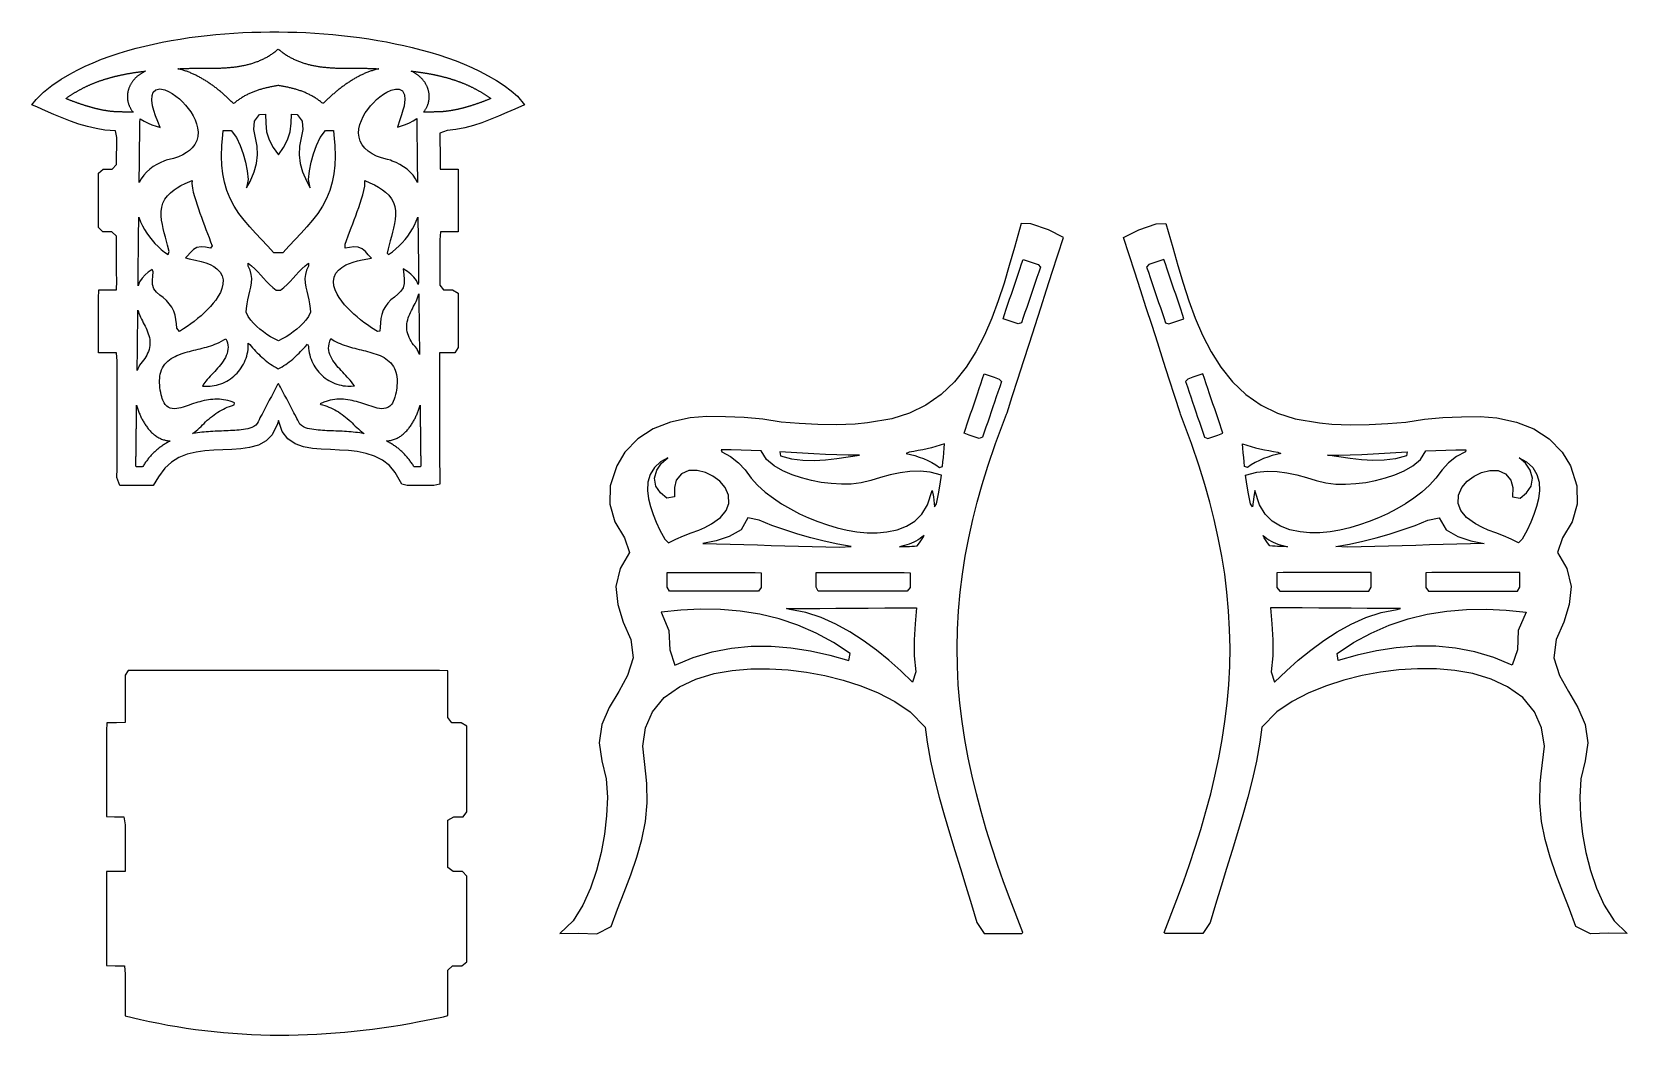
# Model space of a CAD drawing. Header units: metres. Extents: x -78 to 49, y -38 to 42.
import ezdxf

# ---------------------------------------------------------------- set-up
doc = ezdxf.new("R2010")
doc.units = ezdxf.units.M

msp = doc.modelspace()

# ---------------------------------------------------------------- linework, layer by layer
at = {"layer": 'LAYER_1'}
for points in [[(-45.25924, 30.70221, 0), (-44.545785, 30.70221, 0), (-43.819281, 30.70221, 0), (-43.81514, 30.027162, 0), (-43.81514, 29.306925, 0), (-43.81514, 28.583736, 0), (-43.81514, 27.857353, 0), (-43.81514, 27.14212, 0), (-43.81514, 26.435668, 0), (-43.81514, 25.702485, 0), (-44.508059, 25.70221, 0), (-45.224799, 25.70221, 0), (-45.272793, 25.057925, 0), (-45.274538, 24.33402, 0), (-45.276279, 23.611381, 0), (-45.27803, 22.884945, 0), (-45.279776, 22.160393, 0), (-45.281537, 21.429839, 0), (-44.981363, 21.05521, 0), (-44.262732, 21.05521, 0), (-43.81514, 20.799078, 0), (-43.81514, 20.075359, 0), (-43.81514, 19.360296, 0), (-43.81514, 18.644829, 0), (-43.81514, 17.917914, 0), (-43.81514, 17.193435, 0), (-43.81514, 16.463527, 0), (-44.084711, 16.05521, 0), (-44.80349, 16.05521, 0), (-45.296737, 16.05521, 0), (-45.301004, 15.090244, 0), (-45.303686, 14.376414, 0), (-45.305895, 13.662834, 0), (-45.307568, 12.949018, 0), (-45.308641, 12.235409, 0), (-45.309054, 11.521626, 0), (-45.308742, 10.80797, 0), (-45.307644, 10.094238, 0), (-45.305698, 9.380517, 0), (-45.302845, 8.666857, 0), (-45.299022, 7.953056, 0), (-45.294171, 7.23949, 0), (-45.28823, 6.525597, 0), (-45.278418, 5.56536, 0), (-45.748058, 5.465939, 0), (-46.461657, 5.461834, 0), (-47.175752, 5.456784, 0), (-47.890142, 5.453002, 0), (-48.309511, 5.578692, 0), (-48.833383, 6.512021, 0), (-49.303405, 7.046738, 0), (-49.847629, 7.471141, 0), (-50.482628, 7.801238, 0), (-51.159382, 8.025939, 0), (-51.85606, 8.166762, 0), (-52.57104, 8.248989, 0), (-53.288051, 8.293448, 0), (-53.999583, 8.32144, 0), (-54.726563, 8.355599, 0), (-55.431704, 8.419349, 0), (-56.143734, 8.550517, 0), (-56.805624, 8.788343, 0), (-57.384349, 9.179621, 0), (-57.843366, 9.772797, 0), (-58.15314, 10.63931, 0), (-58.218701, 10.377208, 0), (-58.635017, 9.501156, 0), (-59.125815, 9.012608, 0), (-59.741845, 8.683456, 0), (-60.442494, 8.487805, 0), (-61.135544, 8.390323, 0), (-61.866109, 8.33993, 0), (-62.573343, 8.311517, 0), (-63.293333, 8.279462, 0), (-64.010084, 8.223122, 0), (-64.715595, 8.121699, 0), (-65.410311, 7.950833, 0), (-66.074079, 7.687744, 0), (-66.67079, 7.324808, 0), (-67.196604, 6.850107, 0), (-67.701297, 6.164588, 0), (-68.126579, 5.452391, 0), (-68.656318, 5.453987, 0), (-69.370506, 5.458451, 0), (-70.084282, 5.463429, 0), (-70.798404, 5.466696, 0), (-71.02201, 6.112346, 0), (-71.01541, 6.826362, 0), (-71.009937, 7.539821, 0), (-71.005523, 8.253732, 0), (-71.002114, 8.9673, 0), (-70.999646, 9.681117, 0), (-70.998059, 10.394771, 0), (-70.997292, 11.108508, 0), (-70.997283, 11.822227, 0), (-70.997969, 12.535902, 0), (-70.999288, 13.249665, 0), (-71.001176, 13.963296, 0), (-71.003571, 14.677085, 0), (-71.006407, 15.390694, 0), (-71.063689, 16.05521, 0), (-71.790383, 16.05521, 0), (-72.496364, 16.05521, 0), (-72.49869, 16.760311, 0), (-72.49869, 17.488414, 0), (-72.49869, 18.213389, 0), (-72.49869, 18.928932, 0), (-72.49869, 19.656537, 0), (-72.49869, 20.385239, 0), (-72.47141, 21.05521, 0), (-71.754641, 21.05521, 0), (-71.045674, 21.05521, 0), (-71.041156, 21.773883, 0), (-71.044959, 22.4876, 0), (-71.048506, 23.201321, 0), (-71.051725, 23.915026, 0), (-71.054548, 24.628739, 0), (-71.056902, 25.342463, 0), (-71.43808, 25.70221, 0), (-72.15591, 25.70221, 0), (-72.49869, 26.034352, 0), (-72.49869, 26.765886, 0), (-72.49869, 27.490954, 0), (-72.49869, 28.218058, 0), (-72.49869, 28.93376, 0), (-72.49869, 29.650465, 0), (-72.49869, 30.359354, 0), (-72.119275, 30.70221, 0), (-71.398987, 30.70221, 0), (-71.05171, 31.068992, 0), (-71.047205, 31.782713, 0), (-71.041642, 32.496412, 0), (-71.034941, 33.210095, 0), (-71.149426, 33.757524, 0), (-71.97466, 33.811985, 0), (-72.678775, 33.921929, 0), (-73.37444, 34.083044, 0), (-74.058252, 34.28636, 0), (-74.731437, 34.523097, 0), (-75.39576, 34.784474, 0), (-76.053474, 35.061901, 0), (-76.707776, 35.347278, 0), (-77.362261, 35.632748, 0), (-77.802022, 35.819853, 0), (-77.473145, 36.254734, 0), (-76.870294, 36.82142, 0), (-76.20157, 37.355496, 0), (-75.470633, 37.857159, 0), (-74.778679, 38.272065, 0), (-74.185131, 38.590712, 0), (-73.564649, 38.893063, 0), (-72.91857, 39.179187, 0), (-72.248231, 39.449158, 0), (-71.554966, 39.703046, 0), (-70.840112, 39.940925, 0), (-70.140553, 40.152629, 0), (-69.47907, 40.335389, 0), (-68.803812, 40.505921, 0), (-68.115689, 40.664275, 0), (-67.41561, 40.810498, 0), (-66.704483, 40.944641, 0), (-65.983219, 41.066751, 0), (-65.252726, 41.176879, 0), (-64.533497, 41.272636, 0), (-63.835486, 41.354061, 0), (-63.131708, 41.425115, 0), (-62.422909, 41.485838, 0), (-61.709834, 41.53627, 0), (-60.993229, 41.576452, 0), (-60.273839, 41.606424, 0), (-59.552409, 41.626225, 0), (-58.829685, 41.635896, 0), (-58.109465, 41.635501, 0), (-57.389856, 41.625149, 0), (-56.671172, 41.604884, 0), (-55.954148, 41.574744, 0), (-55.23952, 41.534769, 0), (-54.528021, 41.485, 0), (-53.820387, 41.425474, 0), (-53.117351, 41.356233, 0), (-52.406993, 41.275789, 0), (-51.67454, 41.181477, 0), (-50.949788, 41.076396, 0), (-50.23361, 40.960592, 0), (-49.52688, 40.834112, 0), (-48.830471, 40.697004, 0), (-48.145258, 40.549315, 0), (-47.472114, 40.391092, 0), (-46.793053, 40.217355, 0), (-46.06121, 40.012947, 0), (-45.348464, 39.795169, 0), (-44.656091, 39.56409, 0), (-43.985367, 39.319778, 0), (-43.337568, 39.062303, 0), (-42.713971, 38.791732, 0), (-42.10531, 38.502904, 0), (-41.413956, 38.139864, 0), (-40.764597, 37.757744, 0), (-40.159534, 37.356668, 0), (-39.601072, 36.93676, 0), (-39.091513, 36.498144, 0), (-38.535225, 35.806876, 0), (-39.285031, 35.484586, 0), (-39.938845, 35.198239, 0), (-40.594557, 34.915983, 0), (-41.255383, 34.645863, 0), (-41.923949, 34.396268, 0), (-42.602574, 34.175794, 0), (-43.292543, 33.993337, 0), (-43.992355, 33.857952, 0), (-44.700044, 33.777418, 0), (-45.275051, 33.559603, 0), (-45.267645, 32.843328, 0), (-45.261418, 32.12964, 0), (-45.257507, 31.416225, 0), (-45.25924, 30.70221, 0)], [(-66.17229, 38.69636, 0), (-66.100061, 38.69932, 0), (-66.026288, 38.702342, 0), (-65.952115, 38.705382, 0), (-65.877835, 38.708425, 0), (-65.803139, 38.711486, 0), (-65.735856, 38.714018, 0), (-65.661471, 38.716604, 0), (-65.586822, 38.719198, 0), (-65.512402, 38.721785, 0), (-65.438792, 38.724344, 0), (-65.364775, 38.726917, 0), (-65.297569, 38.729233, 0), (-65.220585, 38.73153, 0), (-65.14671, 38.733734, 0), (-65.073204, 38.735927, 0), (-64.999387, 38.738129, 0), (-64.925305, 38.740339, 0), (-64.848653, 38.742626, 0), (-64.780208, 38.742523, 0), (-64.70638, 38.742313, 0), (-64.634483, 38.742107, 0), (-64.560261, 38.74167, 0), (-64.486252, 38.741234, 0), (-64.411843, 38.740795, 0), (-64.341015, 38.740317, 0), (-64.266572, 38.739798, 0), (-64.192806, 38.739284, 0), (-64.121513, 38.738863, 0), (-64.047011, 38.738519, 0), (-63.97292, 38.738177, 0), (-63.902257, 38.737858, 0), (-63.827375, 38.737784, 0), (-63.753015, 38.737711, 0), (-63.678974, 38.737639, 0), (-63.607307, 38.737864, 0), (-63.533706, 38.738304, 0), (-63.459558, 38.738747, 0), (-63.388684, 38.739186, 0), (-63.314358, 38.740314, 0), (-63.239879, 38.741444, 0), (-63.166298, 38.742561, 0), (-63.095364, 38.744009, 0), (-63.020514, 38.746028, 0), (-62.946544, 38.748023, 0), (-62.87218, 38.750029, 0), (-62.801157, 38.752745, 0), (-62.727265, 38.755746, 0), (-62.652818, 38.75877, 0), (-62.583273, 38.761696, 0), (-62.508296, 38.766059, 0), (-62.433979, 38.770383, 0), (-62.359882, 38.774695, 0), (-62.289392, 38.779289, 0), (-62.214782, 38.78507, 0), (-62.141057, 38.790782, 0), (-62.067421, 38.796487, 0), (-61.997038, 38.802892, 0), (-61.92278, 38.810367, 0), (-61.84906, 38.817788, 0), (-61.774465, 38.825297, 0), (-61.703912, 38.833789, 0), (-61.631298, 38.842932, 0), (-61.558118, 38.852146, 0), (-61.485216, 38.861325, 0), (-61.413791, 38.872187, 0), (-61.340788, 38.88351, 0), (-61.267907, 38.894815, 0), (-61.194452, 38.906208, 0), (-61.124553, 38.919341, 0), (-61.051695, 38.933031, 0), (-60.97889, 38.946711, 0), (-60.907926, 38.960101, 0), (-60.836881, 38.976079, 0), (-60.764489, 38.992361, 0), (-60.692167, 39.008626, 0), (-60.622067, 39.024471, 0), (-60.55139, 39.043241, 0), (-60.479707, 39.062279, 0), (-60.408342, 39.081233, 0), (-60.337529, 39.100045, 0), (-60.268606, 39.121542, 0), (-60.197999, 39.143564, 0), (-60.127691, 39.165493, 0), (-60.057249, 39.187464, 0), (-59.989048, 39.211938, 0), (-59.920112, 39.23702, 0), (-59.850446, 39.262367, 0), (-59.779748, 39.28809, 0), (-59.715583, 39.314281, 0), (-59.646814, 39.343305, 0), (-59.578434, 39.372166, 0), (-59.511419, 39.400451, 0), (-59.446526, 39.430024, 0), (-59.379427, 39.462693, 0), (-59.312808, 39.495127, 0), (-59.245563, 39.527866, 0), (-59.183729, 39.559068, 0), (-59.118673, 39.595562, 0), (-59.053845, 39.631928, 0), (-58.989838, 39.667833, 0), (-58.925605, 39.703865, 0), (-58.864531, 39.742784, 0), (-58.802525, 39.782692, 0), (-58.740044, 39.822906, 0), (-58.678671, 39.862407, 0), (-58.619953, 39.902964, 0), (-58.56055, 39.946855, 0), (-58.500861, 39.990957, 0), (-58.441065, 40.035139, 0), (-58.383069, 40.07821, 0), (-58.32744, 40.125225, 0), (-58.27107, 40.172865, 0), (-58.214634, 40.220562, 0), (-58.157915, 40.268498, 0), (-58.102075, 40.229585, 0), (-58.045909, 40.182067, 0), (-57.989245, 40.134128, 0), (-57.931877, 40.085594, 0), (-57.877096, 40.043986, 0), (-57.816751, 39.999423, 0), (-57.757275, 39.955503, 0), (-57.697093, 39.911061, 0), (-57.640925, 39.871103, 0), (-57.577974, 39.830587, 0), (-57.515528, 39.790396, 0), (-57.453492, 39.750469, 0), (-57.390697, 39.710054, 0), (-57.329619, 39.67534, 0), (-57.264637, 39.638892, 0), (-57.199887, 39.602574, 0), (-57.135992, 39.566734, 0), (-57.072844, 39.533888, 0), (-57.006366, 39.501511, 0), (-56.939808, 39.469094, 0), (-56.872309, 39.43622, 0), (-56.809865, 39.406855, 0), (-56.740736, 39.377682, 0), (-56.672342, 39.348818, 0), (-56.604864, 39.320341, 0), (-56.53735, 39.292099, 0), (-56.468564, 39.267066, 0), (-56.399384, 39.24189, 0), (-56.329794, 39.216564, 0), (-56.260066, 39.191189, 0), (-56.192552, 39.169887, 0), (-56.121718, 39.147782, 0), (-56.050802, 39.125651, 0), (-55.979121, 39.103281, 0), (-55.912396, 39.085075, 0), (-55.840161, 39.065894, 0), (-55.768358, 39.046828, 0), (-55.696187, 39.027663, 0), (-55.628523, 39.011879, 0), (-55.555499, 38.995455, 0), (-55.483032, 38.979157, 0), (-55.410167, 38.962769, 0), (-55.341929, 38.949452, 0), (-55.268407, 38.935637, 0), (-55.19539, 38.921918, 0), (-55.121673, 38.908067, 0), (-55.053172, 38.897118, 0), (-54.979413, 38.885677, 0), (-54.906015, 38.874293, 0), (-54.832562, 38.862899, 0), (-54.762543, 38.853963, 0), (-54.688967, 38.844699, 0), (-54.615523, 38.835451, 0), (-54.545289, 38.826659, 0), (-54.470772, 38.819156, 0), (-54.397464, 38.811775, 0), (-54.324637, 38.804443, 0), (-54.25389, 38.797652, 0), (-54.17918, 38.791864, 0), (-54.105294, 38.786139, 0), (-54.030677, 38.780358, 0), (-53.959357, 38.775449, 0), (-53.886555, 38.771213, 0), (-53.812503, 38.766903, 0), (-53.738871, 38.762619, 0), (-53.667772, 38.759351, 0), (-53.593097, 38.756318, 0), (-53.518847, 38.753303, 0), (-53.446754, 38.750375, 0), (-53.373293, 38.748388, 0), (-53.29978, 38.746406, 0), (-53.226028, 38.744417, 0), (-53.154986, 38.742789, 0), (-53.08061, 38.74166, 0), (-53.006527, 38.740536, 0), (-52.933204, 38.739423, 0), (-52.861373, 38.738834, 0), (-52.786698, 38.738388, 0), (-52.712784, 38.737946, 0), (-52.64203, 38.737624, 0), (-52.567339, 38.737698, 0), (-52.493431, 38.73777, 0), (-52.41953, 38.737843, 0), (-52.348027, 38.738109, 0), (-52.273387, 38.738454, 0), (-52.199978, 38.738792, 0), (-52.12833, 38.739181, 0), (-52.053954, 38.739699, 0), (-51.979446, 38.740218, 0), (-51.908649, 38.740711, 0), (-51.833846, 38.741152, 0), (-51.760075, 38.741587, 0), (-51.686369, 38.742021, 0), (-51.614047, 38.742273, 0), (-51.540097, 38.742483, 0), (-51.464939, 38.742697, 0), (-51.394014, 38.740728, 0), (-51.320599, 38.738538, 0), (-51.247243, 38.736349, 0), (-51.173388, 38.734146, 0), (-51.099065, 38.731929, 0), (-51.026542, 38.729765, 0), (-50.957032, 38.727457, 0), (-50.882143, 38.724854, 0), (-50.808056, 38.722278, 0), (-50.733531, 38.719688, 0), (-50.659015, 38.717097, 0), (-50.584226, 38.714498, 0), (-50.515638, 38.711998, 0), (-50.442812, 38.709014, 0), (-50.368333, 38.705962, 0), (-50.293955, 38.702914, 0), (-50.219694, 38.699872, 0), (-50.144713, 38.696799, 0), (-50.1619, 38.689989, 0), (-50.236678, 38.672173, 0), (-50.31196, 38.653148, 0), (-50.38774, 38.632901, 0), (-50.464014, 38.61142, 0), (-50.540775, 38.588694, 0), (-50.61533, 38.565564, 0), (-50.68324, 38.543594, 0), (-50.751512, 38.520646, 0), (-50.820143, 38.496712, 0), (-50.889128, 38.471784, 0), (-50.958466, 38.445853, 0), (-51.028151, 38.418913, 0), (-51.098182, 38.390954, 0), (-51.164766, 38.363552, 0), (-51.230714, 38.335628, 0), (-51.296953, 38.306798, 0), (-51.363481, 38.277054, 0), (-51.430296, 38.246391, 0), (-51.497393, 38.214803, 0), (-51.564772, 38.182282, 0), (-51.632427, 38.148822, 0), (-51.696681, 38.1163, 0), (-51.760205, 38.083435, 0), (-51.823963, 38.04974, 0), (-51.887953, 38.015208, 0), (-51.952173, 37.979834, 0), (-52.016621, 37.943613, 0), (-52.081293, 37.906539, 0), (-52.146189, 37.868609, 0), (-52.210432, 37.83034, 0), (-52.271238, 37.793461, 0), (-52.332233, 37.755825, 0), (-52.393413, 37.717428, 0), (-52.454777, 37.678267, 0), (-52.516323, 37.638336, 0), (-52.578049, 37.597632, 0), (-52.639954, 37.556151, 0), (-52.702035, 37.513888, 0), (-52.764292, 37.470839, 0), (-52.822555, 37.429947, 0), (-52.880781, 37.388496, 0), (-52.939154, 37.346355, 0), (-52.997672, 37.303519, 0), (-53.056334, 37.259986, 0), (-53.115139, 37.215751, 0), (-53.174084, 37.170812, 0), (-53.23317, 37.125166, 0), (-53.292393, 37.078807, 0), (-53.351631, 37.031832, 0), (-53.406972, 36.987399, 0), (-53.46243, 36.942341, 0), (-53.518003, 36.896656, 0), (-53.573689, 36.850341, 0), (-53.629487, 36.803394, 0), (-53.685396, 36.755812, 0), (-53.741416, 36.707592, 0), (-53.797544, 36.658731, 0), (-53.85378, 36.609227, 0), (-53.910122, 36.559076, 0), (-53.965164, 36.509548, 0), (-54.017779, 36.46171, 0), (-54.070482, 36.413306, 0), (-54.123274, 36.364333, 0), (-54.176153, 36.31479, 0), (-54.229118, 36.264673, 0), (-54.282169, 36.213981, 0), (-54.335304, 36.162712, 0), (-54.388523, 36.110863, 0), (-54.441825, 36.058432, 0), (-54.495208, 36.005417, 0), (-54.548672, 35.951816, 0), (-54.618097, 35.941884, 0), (-54.678539, 35.99101, 0), (-54.738908, 36.038885, 0), (-54.799216, 36.08553, 0), (-54.859474, 36.130968, 0), (-54.919697, 36.17522, 0), (-54.979895, 36.218308, 0), (-55.041458, 36.2612, 0), (-55.1031, 36.302973, 0), (-55.164758, 36.343595, 0), (-55.226444, 36.38309, 0), (-55.288173, 36.421482, 0), (-55.349957, 36.458793, 0), (-55.412262, 36.495308, 0), (-55.476901, 36.532034, 0), (-55.541646, 36.567662, 0), (-55.606511, 36.602218, 0), (-55.671513, 36.635729, 0), (-55.736666, 36.668222, 0), (-55.801985, 36.699724, 0), (-55.868436, 36.730696, 0), (-55.935555, 36.760908, 0), (-56.002896, 36.79017, 0), (-56.070476, 36.818511, 0), (-56.138312, 36.845958, 0), (-56.206419, 36.872541, 0), (-56.274828, 36.898293, 0), (-56.343572, 36.923248, 0), (-56.412636, 36.947423, 0), (-56.482038, 36.970847, 0), (-56.551794, 36.993547, 0), (-56.621921, 37.015553, 0), (-56.692433, 37.036893, 0), (-56.762162, 37.057255, 0), (-56.832245, 37.077014, 0), (-56.902749, 37.096212, 0), (-56.973688, 37.114875, 0), (-57.045078, 37.133031, 0), (-57.116935, 37.150708, 0), (-57.188134, 37.167664, 0), (-57.25863, 37.183937, 0), (-57.329607, 37.199836, 0), (-57.401078, 37.215384, 0), (-57.473058, 37.230607, 0), (-57.54556, 37.245528, 0), (-57.618599, 37.260172, 0), (-57.689605, 37.274065, 0), (-57.760533, 37.28763, 0), (-57.83199, 37.301008, 0), (-57.903988, 37.31422, 0), (-57.976541, 37.327287, 0), (-58.04966, 37.340231, 0), (-58.123357, 37.353073, 0), (-58.197358, 37.350572, 0), (-58.270853, 37.337728, 0), (-58.343773, 37.324777, 0), (-58.416131, 37.3117, 0), (-58.487938, 37.298474, 0), (-58.559207, 37.285079, 0), (-58.629951, 37.271492, 0), (-58.702747, 37.257182, 0), (-58.775485, 37.242521, 0), (-58.847693, 37.22758, 0), (-58.919383, 37.212335, 0), (-58.99057, 37.19676, 0), (-59.061267, 37.180832, 0), (-59.13183, 37.164447, 0), (-59.203945, 37.147163, 0), (-59.275582, 37.129423, 0), (-59.346756, 37.111199, 0), (-59.417485, 37.092465, 0), (-59.487782, 37.073192, 0), (-59.557664, 37.053356, 0), (-59.628013, 37.032667, 0), (-59.698402, 37.01121, 0), (-59.768408, 36.989082, 0), (-59.838048, 36.966255, 0), (-59.907338, 36.9427, 0), (-59.976294, 36.918388, 0), (-60.044946, 36.893287, 0), (-60.113329, 36.86736, 0), (-60.181426, 36.840591, 0), (-60.249255, 36.81295, 0), (-60.316831, 36.784409, 0), (-60.384172, 36.75494, 0), (-60.451292, 36.724514, 0), (-60.516957, 36.6937, 0), (-60.58238, 36.661941, 0), (-60.647638, 36.629182, 0), (-60.712747, 36.595394, 0), (-60.777722, 36.560552, 0), (-60.84258, 36.524629, 0), (-60.906103, 36.488312, 0), (-60.968158, 36.451731, 0), (-61.030147, 36.414082, 0), (-61.092082, 36.37534, 0), (-61.153977, 36.335482, 0), (-61.215846, 36.294485, 0), (-61.277703, 36.252323, 0), (-61.336925, 36.210846, 0), (-61.395112, 36.169023, 0), (-61.453324, 36.126109, 0), (-61.51157, 36.082086, 0), (-61.569863, 36.036932, 0), (-61.628214, 35.99063, 0), (-61.686634, 35.943158, 0), (-61.739575, 35.933622, 0), (-61.793675, 35.988031, 0), (-61.847693, 36.04184, 0), (-61.901627, 36.09505, 0), (-61.955478, 36.147665, 0), (-62.009244, 36.199686, 0), (-62.062923, 36.251117, 0), (-62.116516, 36.301958, 0), (-62.17002, 36.352213, 0), (-62.223436, 36.401884, 0), (-62.276761, 36.450972, 0), (-62.330586, 36.500016, 0), (-62.386779, 36.550678, 0), (-62.442867, 36.600696, 0), (-62.498851, 36.650074, 0), (-62.554728, 36.698815, 0), (-62.610498, 36.746921, 0), (-62.66616, 36.794394, 0), (-62.721711, 36.841239, 0), (-62.777152, 36.887456, 0), (-62.83248, 36.933049, 0), (-62.887695, 36.978021, 0), (-62.944731, 37.023922, 0), (-63.003828, 37.070889, 0), (-63.062789, 37.117148, 0), (-63.121614, 37.162701, 0), (-63.180301, 37.207553, 0), (-63.238849, 37.251707, 0), (-63.297256, 37.295166, 0), (-63.355521, 37.337933, 0), (-63.413642, 37.380013, 0), (-63.471617, 37.421407, 0), (-63.531577, 37.463609, 0), (-63.593564, 37.506587, 0), (-63.655379, 37.548785, 0), (-63.717018, 37.590209, 0), (-63.778481, 37.630862, 0), (-63.839766, 37.670748, 0), (-63.900871, 37.709872, 0), (-63.961794, 37.748237, 0), (-64.022533, 37.785848, 0), (-64.084037, 37.823283, 0), (-64.148882, 37.862042, 0), (-64.213509, 37.899945, 0), (-64.277915, 37.936998, 0), (-64.342098, 37.973206, 0), (-64.406057, 38.008573, 0), (-64.469787, 38.043106, 0), (-64.533289, 38.076808, 0), (-64.596558, 38.109686, 0), (-64.662238, 38.143074, 0), (-64.729628, 38.176543, 0), (-64.796742, 38.20908, 0), (-64.863579, 38.240693, 0), (-64.930135, 38.271386, 0), (-64.996408, 38.301167, 0), (-65.062395, 38.330041, 0), (-65.128093, 38.358016, 0), (-65.195963, 38.386102, 0), (-65.265737, 38.414112, 0), (-65.33517, 38.441111, 0), (-65.404258, 38.467106, 0), (-65.472997, 38.492106, 0), (-65.541384, 38.516118, 0), (-65.609416, 38.539151, 0), (-65.677168, 38.561238, 0), (-65.749177, 38.583774, 0), (-65.820767, 38.605217, 0), (-65.891934, 38.625576, 0), (-65.962674, 38.64486, 0), (-66.032982, 38.663079, 0), (-66.102856, 38.680242, 0), (-66.17229, 38.69636, 0)], [(-69.73549, 35.23611, 0), (-69.782992, 35.236794, 0), (-69.824714, 35.237395, 0), (-69.874812, 35.238116, 0), (-69.9284, 35.238887, 0), (-69.973794, 35.239541, 0), (-70.022284, 35.240239, 0), (-70.073379, 35.240974, 0), (-70.123471, 35.241696, 0), (-70.171209, 35.242383, 0), (-70.219882, 35.243084, 0), (-70.269163, 35.243793, 0), (-70.318733, 35.244507, 0), (-70.368328, 35.245221, 0), (-70.417551, 35.245929, 0), (-70.466074, 35.246628, 0), (-70.513569, 35.247312, 0), (-70.564568, 35.248046, 0), (-70.615273, 35.248776, 0), (-70.66321, 35.249466, 0), (-70.707879, 35.250109, 0), (-70.763588, 35.250911, 0), (-70.811715, 35.251604, 0), (-70.862132, 35.25233, 0), (-70.900827, 35.253238, 0), (-70.950328, 35.255367, 0), (-70.999167, 35.257467, 0), (-71.0478, 35.259558, 0), (-71.09471, 35.262, 0), (-71.144382, 35.265499, 0), (-71.193249, 35.268941, 0), (-71.241651, 35.272351, 0), (-71.28854, 35.276103, 0), (-71.338165, 35.280912, 0), (-71.386928, 35.285638, 0), (-71.435354, 35.290331, 0), (-71.482112, 35.295258, 0), (-71.531562, 35.301272, 0), (-71.580097, 35.307175, 0), (-71.628697, 35.313085, 0), (-71.675464, 35.319109, 0), (-71.72401, 35.326208, 0), (-71.772634, 35.333318, 0), (-71.82144, 35.340455, 0), (-71.867649, 35.347409, 0), (-71.915837, 35.355566, 0), (-71.964432, 35.363791, 0), (-72.013249, 35.372054, 0), (-72.0589, 35.379812, 0), (-72.107201, 35.389088, 0), (-72.155609, 35.398385, 0), (-72.203725, 35.407626, 0), (-72.251434, 35.416789, 0), (-72.298402, 35.426646, 0), (-72.346085, 35.436785, 0), (-72.394158, 35.447007, 0), (-72.442833, 35.457357, 0), (-72.487542, 35.467426, 0), (-72.535999, 35.478701, 0), (-72.583819, 35.489828, 0), (-72.631481, 35.500918, 0), (-72.677548, 35.511931, 0), (-72.724548, 35.523779, 0), (-72.77228, 35.535812, 0), (-72.820238, 35.547901, 0), (-72.866635, 35.559603, 0), (-72.912945, 35.572111, 0), (-72.960245, 35.584887, 0), (-73.00769, 35.597701, 0), (-73.055737, 35.610678, 0), (-73.099709, 35.623023, 0), (-73.147733, 35.636794, 0), (-73.194751, 35.650277, 0), (-73.242249, 35.663897, 0), (-73.286131, 35.676622, 0), (-73.333632, 35.691039, 0), (-73.38079, 35.705351, 0), (-73.427547, 35.719543, 0), (-73.475439, 35.734078, 0), (-73.519241, 35.747896, 0), (-73.566469, 35.762942, 0), (-73.613239, 35.777841, 0), (-73.660182, 35.792795, 0), (-73.704267, 35.807011, 0), (-73.750816, 35.822498, 0), (-73.797587, 35.838058, 0), (-73.844001, 35.8535, 0), (-73.891575, 35.869328, 0), (-73.934684, 35.884106, 0), (-73.981775, 35.900381, 0), (-74.028002, 35.916356, 0), (-74.07482, 35.932536, 0), (-74.117636, 35.947424, 0), (-74.164751, 35.964283, 0), (-74.211011, 35.980836, 0), (-74.257348, 35.997417, 0), (-74.303789, 36.014034, 0), (-74.347025, 36.029813, 0), (-74.393386, 36.046925, 0), (-74.439445, 36.063926, 0), (-74.485733, 36.081011, 0), (-74.530264, 36.097452, 0), (-74.57586, 36.11474, 0), (-74.621453, 36.132027, 0), (-74.667479, 36.149478, 0), (-74.713391, 36.166885, 0), (-74.75714, 36.183622, 0), (-74.802475, 36.201219, 0), (-74.848411, 36.219048, 0), (-74.894183, 36.236814, 0), (-74.940826, 36.254918, 0), (-74.984181, 36.272035, 0), (-75.029431, 36.289996, 0), (-75.075351, 36.308222, 0), (-75.07112, 36.332415, 0), (-75.031063, 36.361634, 0), (-74.991332, 36.390616, 0), (-74.952092, 36.419239, 0), (-74.914523, 36.445404, 0), (-74.873495, 36.473034, 0), (-74.832773, 36.500458, 0), (-74.791623, 36.52817, 0), (-74.751251, 36.555359, 0), (-74.710078, 36.583086, 0), (-74.668765, 36.610907, 0), (-74.628852, 36.637786, 0), (-74.589685, 36.662359, 0), (-74.548107, 36.688183, 0), (-74.507292, 36.713533, 0), (-74.465308, 36.739609, 0), (-74.423653, 36.76548, 0), (-74.382345, 36.791136, 0), (-74.3403, 36.817249, 0), (-74.301038, 36.841292, 0), (-74.259527, 36.864981, 0), (-74.216261, 36.889671, 0), (-74.173524, 36.914061, 0), (-74.131063, 36.938291, 0), (-74.088013, 36.962859, 0), (-74.045529, 36.987104, 0), (-74.001968, 37.011963, 0), (-73.964263, 37.032414, 0), (-73.920259, 37.055463, 0), (-73.876594, 37.078335, 0), (-73.832677, 37.101338, 0), (-73.789589, 37.123908, 0), (-73.745631, 37.146933, 0), (-73.701553, 37.170021, 0), (-73.661294, 37.191108, 0), (-73.617736, 37.211985, 0), (-73.573044, 37.233406, 0), (-73.529461, 37.254296, 0), (-73.485013, 37.275599, 0), (-73.44056, 37.296906, 0), (-73.397298, 37.317641, 0), (-73.353038, 37.338855, 0), (-73.312332, 37.357619, 0), (-73.266791, 37.377564, 0), (-73.221301, 37.397487, 0), (-73.175964, 37.417343, 0), (-73.131293, 37.436908, 0), (-73.085775, 37.456843, 0), (-73.040292, 37.476763, 0), (-72.996784, 37.495818, 0), (-72.953091, 37.51332, 0), (-72.908121, 37.531231, 0), (-72.863161, 37.549139, 0), (-72.817191, 37.567449, 0), (-72.771774, 37.585539, 0), (-72.72651, 37.603568, 0), (-72.680834, 37.621761, 0), (-72.63868, 37.638047, 0), (-72.592613, 37.654694, 0), (-72.545746, 37.671631, 0), (-72.499557, 37.688322, 0), (-72.453462, 37.70498, 0), (-72.406843, 37.721827, 0), (-72.360788, 37.73847, 0), (-72.313281, 37.755639, 0), (-72.272785, 37.769196, 0), (-72.225871, 37.784537, 0), (-72.178941, 37.799882, 0), (-72.131866, 37.815275, 0), (-72.085583, 37.830409, 0), (-72.038301, 37.84587, 0), (-71.99101, 37.861333, 0), (-71.949373, 37.874945, 0), (-71.901062, 37.889181, 0), (-71.854401, 37.902931, 0), (-71.807953, 37.916618, 0), (-71.760457, 37.930614, 0), (-71.713822, 37.944357, 0), (-71.666571, 37.95828, 0), (-71.619123, 37.972262, 0), (-71.575396, 37.984746, 0), (-71.528575, 37.997116, 0), (-71.480368, 38.009852, 0), (-71.43357, 38.022215, 0), (-71.385816, 38.034832, 0), (-71.338384, 38.047363, 0), (-71.291803, 38.05967, 0), (-71.24461, 38.072138, 0), (-71.200602, 38.083216, 0), (-71.15249, 38.0946, 0), (-71.103885, 38.1061, 0), (-71.056473, 38.117318, 0), (-71.008482, 38.128673, 0), (-70.960595, 38.140004, 0), (-70.914149, 38.150994, 0), (-70.866953, 38.162161, 0), (-70.822315, 38.172122, 0), (-70.773752, 38.182339, 0), (-70.724843, 38.192629, 0), (-70.677187, 38.202655, 0), (-70.62889, 38.212816, 0), (-70.580837, 38.222925, 0), (-70.533819, 38.232817, 0), (-70.486028, 38.242871, 0), (-70.441426, 38.251745, 0), (-70.392795, 38.260817, 0), (-70.343625, 38.26999, 0), (-70.29608, 38.278859, 0), (-70.247446, 38.287931, 0), (-70.199614, 38.296854, 0), (-70.1513, 38.305867, 0), (-70.102553, 38.31496, 0), (-70.057563, 38.323002, 0), (-70.009685, 38.330867, 0), (-69.961279, 38.338819, 0), (-69.913436, 38.346678, 0), (-69.864553, 38.354708, 0), (-69.816637, 38.362579, 0), (-69.767321, 38.370681, 0), (-69.718143, 38.378759, 0), (-69.675996, 38.385674, 0), (-69.626383, 38.392821, 0), (-69.57843, 38.399729, 0), (-69.529352, 38.406799, 0), (-69.480558, 38.413828, 0), (-69.431944, 38.420832, 0), (-69.382926, 38.427893, 0), (-69.335507, 38.434724, 0), (-69.285647, 38.441907, 0), (-69.24291, 38.447524, 0), (-69.193407, 38.45374, 0), (-69.143637, 38.459989, 0), (-69.095824, 38.465992, 0), (-69.046672, 38.472164, 0), (-68.998698, 38.478188, 0), (-68.948988, 38.484429, 0), (-68.899427, 38.490652, 0), (-68.854552, 38.49619, 0), (-68.805929, 38.501485, 0), (-68.756828, 38.506831, 0), (-68.762838, 38.499009, 0), (-68.809012, 38.476788, 0), (-68.854513, 38.453931, 0), (-68.899336, 38.430448, 0), (-68.943477, 38.40635, 0), (-68.98693, 38.381647, 0), (-69.029692, 38.35635, 0), (-69.071758, 38.330469, 0), (-69.113123, 38.304015, 0), (-69.153783, 38.276998, 0), (-69.193733, 38.249428, 0), (-69.233799, 38.220709, 0), (-69.273762, 38.190945, 0), (-69.312944, 38.16062, 0), (-69.35134, 38.129744, 0), (-69.388947, 38.098331, 0), (-69.425757, 38.066391, 0), (-69.461767, 38.033936, 0), (-69.496971, 38.000978, 0), (-69.531363, 37.967528, 0), (-69.56494, 37.933598, 0), (-69.597696, 37.899201, 0), (-69.631022, 37.86279, 0), (-69.663718, 37.825572, 0), (-69.695485, 37.787876, 0), (-69.726318, 37.749713, 0), (-69.75621, 37.711098, 0), (-69.785154, 37.672044, 0), (-69.813147, 37.632565, 0), (-69.84018, 37.592675, 0), (-69.866249, 37.552387, 0), (-69.891347, 37.511715, 0), (-69.91608, 37.469606, 0), (-69.940097, 37.426534, 0), (-69.963044, 37.383093, 0), (-69.984915, 37.339297, 0), (-70.005703, 37.295161, 0), (-70.025401, 37.250701, 0), (-70.044002, 37.205932, 0), (-70.061501, 37.160869, 0), (-70.077889, 37.115528, 0), (-70.093161, 37.069924, 0), (-70.107561, 37.023218, 0), (-70.120827, 36.976129, 0), (-70.132907, 36.928813, 0), (-70.143792, 36.881288, 0), (-70.153476, 36.833569, 0), (-70.161952, 36.785674, 0), (-70.169212, 36.737618, 0), (-70.175249, 36.689418, 0), (-70.180057, 36.64109, 0), (-70.183624, 36.592697, 0), (-70.185946, 36.544329, 0), (-70.187024, 36.495884, 0), (-70.186853, 36.447376, 0), (-70.185425, 36.398823, 0), (-70.182732, 36.350239, 0), (-70.178769, 36.301642, 0), (-70.173527, 36.253048, 0), (-70.167, 36.204472, 0), (-70.15918, 36.155932, 0), (-70.150284, 36.108548, 0), (-70.140272, 36.061808, 0), (-70.129036, 36.015145, 0), (-70.116571, 35.968573, 0), (-70.102869, 35.922107, 0), (-70.087925, 35.875762, 0), (-70.071732, 35.829552, 0), (-70.054283, 35.783491, 0), (-70.035573, 35.737595, 0), (-70.015594, 35.691877, 0), (-69.995374, 35.648498, 0), (-69.974474, 35.606256, 0), (-69.952457, 35.564205, 0), (-69.929318, 35.522358, 0), (-69.905052, 35.480726, 0), (-69.879653, 35.439321, 0), (-69.853116, 35.398154, 0), (-69.825437, 35.357238, 0), (-69.796609, 35.316584, 0), (-69.766629, 35.276204, 0), (-69.73549, 35.23611, 0)], [(-47.56349, 38.50836, 0), (-47.515343, 38.503117, 0), (-47.466567, 38.497806, 0), (-47.420473, 38.492362, 0), (-47.371314, 38.48619, 0), (-47.322903, 38.480111, 0), (-47.274483, 38.474032, 0), (-47.225437, 38.467873, 0), (-47.176971, 38.461788, 0), (-47.12739, 38.455562, 0), (-47.078366, 38.449407, 0), (-47.033929, 38.443822, 0), (-46.987331, 38.43711, 0), (-46.938332, 38.430051, 0), (-46.888891, 38.422928, 0), (-46.840621, 38.415975, 0), (-46.791633, 38.408918, 0), (-46.74334, 38.401961, 0), (-46.695317, 38.395042, 0), (-46.647166, 38.388106, 0), (-46.601984, 38.381034, 0), (-46.553041, 38.372994, 0), (-46.504504, 38.365021, 0), (-46.456531, 38.35714, 0), (-46.407708, 38.34912, 0), (-46.359851, 38.341258, 0), (-46.310455, 38.333144, 0), (-46.261303, 38.325069, 0), (-46.218513, 38.317719, 0), (-46.169029, 38.308488, 0), (-46.122041, 38.299722, 0), (-46.073492, 38.290666, 0), (-46.025101, 38.281639, 0), (-45.976862, 38.27264, 0), (-45.927847, 38.263496, 0), (-45.879086, 38.2544, 0), (-45.837963, 38.246597, 0), (-45.788329, 38.236155, 0), (-45.740506, 38.226094, 0), (-45.691915, 38.215871, 0), (-45.643948, 38.20578, 0), (-45.595684, 38.195626, 0), (-45.547065, 38.185398, 0), (-45.498782, 38.17524, 0), (-45.457121, 38.166371, 0), (-45.408389, 38.15484, 0), (-45.360584, 38.143529, 0), (-45.312227, 38.132087, 0), (-45.264575, 38.120812, 0), (-45.216552, 38.10945, 0), (-45.168203, 38.09801, 0), (-45.120047, 38.086616, 0), (-45.079049, 38.076729, 0), (-45.030033, 38.063779, 0), (-44.982781, 38.051296, 0), (-44.934834, 38.038628, 0), (-44.887415, 38.0261, 0), (-44.839843, 38.013532, 0), (-44.79167, 38.000805, 0), (-44.743593, 37.988103, 0), (-44.701628, 37.976527, 0), (-44.653444, 37.962328, 0), (-44.607428, 37.948768, 0), (-44.560134, 37.934832, 0), (-44.512851, 37.920898, 0), (-44.466169, 37.907142, 0), (-44.418339, 37.893047, 0), (-44.371521, 37.879251, 0), (-44.3284, 37.865627, 0), (-44.281546, 37.850306, 0), (-44.234898, 37.835053, 0), (-44.188618, 37.81992, 0), (-44.141561, 37.804533, 0), (-44.09552, 37.789478, 0), (-44.049353, 37.774382, 0), (-44.00219, 37.75896, 0), (-43.960212, 37.74379, 0), (-43.913449, 37.726891, 0), (-43.866675, 37.709988, 0), (-43.820832, 37.693421, 0), (-43.774281, 37.676599, 0), (-43.727709, 37.659769, 0), (-43.681034, 37.642901, 0), (-43.640948, 37.627935, 0), (-43.593972, 37.609224, 0), (-43.548856, 37.591255, 0), (-43.502923, 37.572959, 0), (-43.457229, 37.554759, 0), (-43.411938, 37.53672, 0), (-43.365696, 37.518301, 0), (-43.321286, 37.500613, 0), (-43.279137, 37.482522, 0), (-43.233748, 37.462643, 0), (-43.188402, 37.442783, 0), (-43.14396, 37.423319, 0), (-43.098576, 37.403442, 0), (-43.05373, 37.383801, 0), (-43.008999, 37.36421, 0), (-42.968895, 37.346357, 0), (-42.923866, 37.324775, 0), (-42.879406, 37.303465, 0), (-42.834646, 37.282012, 0), (-42.790618, 37.260909, 0), (-42.746108, 37.239576, 0), (-42.7012, 37.218051, 0), (-42.657021, 37.196877, 0), (-42.616719, 37.176302, 0), (-42.573178, 37.153495, 0), (-42.530207, 37.130987, 0), (-42.486793, 37.108247, 0), (-42.442991, 37.085304, 0), (-42.400268, 37.062926, 0), (-42.357138, 37.040335, 0), (-42.315909, 37.01858, 0), (-42.274354, 36.994866, 0), (-42.231186, 36.970231, 0), (-42.188036, 36.945607, 0), (-42.145714, 36.921455, 0), (-42.102667, 36.89689, 0), (-42.05963, 36.87233, 0), (-42.016366, 36.84764, 0), (-41.978956, 36.825309, 0), (-41.936858, 36.799162, 0), (-41.895645, 36.773565, 0), (-41.853601, 36.747453, 0), (-41.811965, 36.721593, 0), (-41.770348, 36.695745, 0), (-41.728027, 36.66946, 0), (-41.68787, 36.644519, 0), (-41.649171, 36.618757, 0), (-41.608027, 36.591049, 0), (-41.567657, 36.563863, 0), (-41.526985, 36.536473, 0), (-41.486007, 36.508876, 0), (-41.446292, 36.482131, 0), (-41.405277, 36.454509, 0), (-41.366761, 36.42841, 0), (-41.326957, 36.399375, 0), (-41.28725, 36.370412, 0), (-41.247696, 36.34156, 0), (-41.216649, 36.31389, 0), (-41.262756, 36.295589, 0), (-41.308637, 36.277378, 0), (-41.353489, 36.259576, 0), (-41.398077, 36.242256, 0), (-41.443985, 36.224437, 0), (-41.489762, 36.206669, 0), (-41.535836, 36.188786, 0), (-41.578422, 36.17237, 0), (-41.624892, 36.154751, 0), (-41.670878, 36.137315, 0), (-41.7169, 36.119866, 0), (-41.763163, 36.102325, 0), (-41.806153, 36.086324, 0), (-41.852462, 36.069231, 0), (-41.898538, 36.052224, 0), (-41.944775, 36.035158, 0), (-41.989539, 36.018669, 0), (-42.035247, 36.002313, 0), (-42.081205, 35.985869, 0), (-42.127576, 35.969276, 0), (-42.173582, 35.952814, 0), (-42.218373, 35.937059, 0), (-42.263952, 35.921307, 0), (-42.310536, 35.905208, 0), (-42.356654, 35.88927, 0), (-42.403041, 35.873239, 0), (-42.447498, 35.858417, 0), (-42.494552, 35.842763, 0), (-42.541066, 35.827288, 0), (-42.588038, 35.811661, 0), (-42.631966, 35.797297, 0), (-42.678779, 35.782384, 0), (-42.725689, 35.76744, 0), (-42.772344, 35.752578, 0), (-42.819302, 35.737618, 0), (-42.863729, 35.724096, 0), (-42.911184, 35.709693, 0), (-42.95814, 35.695442, 0), (-43.005417, 35.681093, 0), (-43.050513, 35.667773, 0), (-43.097049, 35.654429, 0), (-43.144397, 35.640852, 0), (-43.191152, 35.627445, 0), (-43.236494, 35.614473, 0), (-43.284142, 35.601603, 0), (-43.331588, 35.588789, 0), (-43.37917, 35.575937, 0), (-43.425467, 35.563433, 0), (-43.471585, 35.551545, 0), (-43.519215, 35.539539, 0), (-43.56678, 35.527548, 0), (-43.615083, 35.515372, 0), (-43.659518, 35.504474, 0), (-43.708012, 35.49319, 0), (-43.755879, 35.482052, 0), (-43.803453, 35.470982, 0), (-43.849015, 35.460426, 0), (-43.897462, 35.450124, 0), (-43.945547, 35.4399, 0), (-43.993786, 35.429642, 0), (-44.042396, 35.419306, 0), (-44.087258, 35.410564, 0), (-44.135833, 35.401235, 0), (-44.184111, 35.391963, 0), (-44.232388, 35.382691, 0), (-44.278766, 35.374469, 0), (-44.326867, 35.366327, 0), (-44.375227, 35.358141, 0), (-44.424423, 35.349814, 0), (-44.470416, 35.342564, 0), (-44.518773, 35.335493, 0), (-44.567441, 35.328376, 0), (-44.616318, 35.321229, 0), (-44.662075, 35.314971, 0), (-44.711411, 35.308971, 0), (-44.760208, 35.303037, 0), (-44.808656, 35.297145, 0), (-44.855021, 35.291873, 0), (-44.90464, 35.287064, 0), (-44.953503, 35.282328, 0), (-45.001682, 35.277659, 0), (-45.048617, 35.273479, 0), (-45.098315, 35.269978, 0), (-45.14726, 35.26653, 0), (-45.195639, 35.263122, 0), (-45.242563, 35.260243, 0), (-45.292319, 35.258103, 0), (-45.341376, 35.255994, 0), (-45.390319, 35.253889, 0), (-45.426334, 35.252586, 0), (-45.481413, 35.251793, 0), (-45.527017, 35.251137, 0), (-45.582326, 35.250341, 0), (-45.628757, 35.249672, 0), (-45.675989, 35.248992, 0), (-45.726175, 35.24827, 0), (-45.778263, 35.24752, 0), (-45.82545, 35.24684, 0), (-45.87377, 35.246145, 0), (-45.922893, 35.245438, 0), (-45.972489, 35.244723, 0), (-46.022067, 35.24401, 0), (-46.071397, 35.2433, 0), (-46.120221, 35.242597, 0), (-46.168212, 35.241906, 0), (-46.217254, 35.2412, 0), (-46.268772, 35.240458, 0), (-46.317857, 35.239751, 0), (-46.364027, 35.239087, 0), (-46.415004, 35.238353, 0), (-46.46715, 35.237602, 0), (-46.510134, 35.236983, 0), (-46.565773, 35.236182, 0), (-46.556408, 35.254412, 0), (-46.525109, 35.295581, 0), (-46.495018, 35.337044, 0), (-46.466132, 35.378788, 0), (-46.438445, 35.420801, 0), (-46.41195, 35.46307, 0), (-46.386644, 35.505583, 0), (-46.362519, 35.548326, 0), (-46.339571, 35.591287, 0), (-46.317794, 35.634454, 0), (-46.296948, 35.678323, 0), (-46.276621, 35.723926, 0), (-46.257559, 35.769711, 0), (-46.239757, 35.815666, 0), (-46.223209, 35.861774, 0), (-46.207907, 35.908021, 0), (-46.193846, 35.954394, 0), (-46.18102, 36.000877, 0), (-46.169421, 36.047456, 0), (-46.159044, 36.094116, 0), (-46.149797, 36.141312, 0), (-46.141587, 36.189817, 0), (-46.134669, 36.238361, 0), (-46.129037, 36.28693, 0), (-46.124684, 36.335506, 0), (-46.121603, 36.384073, 0), (-46.119785, 36.432616, 0), (-46.119226, 36.481118, 0), (-46.119916, 36.529563, 0), (-46.12185, 36.577935, 0), (-46.125031, 36.626348, 0), (-46.129455, 36.674725, 0), (-46.135111, 36.722979, 0), (-46.141992, 36.771094, 0), (-46.150092, 36.819054, 0), (-46.159402, 36.866841, 0), (-46.169916, 36.91444, 0), (-46.181627, 36.961835, 0), (-46.194528, 37.009008, 0), (-46.20859, 37.055878, 0), (-46.223519, 37.101598, 0), (-46.239569, 37.147059, 0), (-46.256733, 37.192247, 0), (-46.275004, 37.237145, 0), (-46.294375, 37.281738, 0), (-46.31484, 37.32601, 0), (-46.336392, 37.369947, 0), (-46.359024, 37.413534, 0), (-46.38273, 37.456753, 0), (-46.407229, 37.499128, 0), (-46.432048, 37.539965, 0), (-46.457842, 37.58042, 0), (-46.484605, 37.620481, 0), (-46.512332, 37.660133, 0), (-46.541016, 37.699363, 0), (-46.570651, 37.738158, 0), (-46.601231, 37.776503, 0), (-46.632751, 37.814385, 0), (-46.665204, 37.85179, 0), (-46.698391, 37.888494, 0), (-46.730934, 37.923082, 0), (-46.764303, 37.957203, 0), (-46.798492, 37.990846, 0), (-46.833497, 38.023999, 0), (-46.869312, 38.056651, 0), (-46.905933, 38.088791, 0), (-46.943353, 38.120405, 0), (-46.981569, 38.151483, 0), (-47.020575, 38.182013, 0), (-47.060366, 38.211982, 0), (-47.099942, 38.240674, 0), (-47.138748, 38.267776, 0), (-47.178233, 38.294355, 0), (-47.218394, 38.320399, 0), (-47.259226, 38.3459, 0), (-47.300725, 38.370847, 0), (-47.342887, 38.39523, 0), (-47.385707, 38.419041, 0), (-47.429182, 38.442269, 0), (-47.473307, 38.464905, 0), (-47.518078, 38.486938, 0), (-47.56349, 38.50836, 0)], [(-69.24659, 29.62501, 0), (-69.242623, 29.968338, 0), (-69.238718, 30.305086, 0), (-69.234667, 30.652046, 0), (-69.230586, 31.001638, 0), (-69.226712, 31.333829, 0), (-69.222664, 31.68104, 0), (-69.218716, 32.019787, 0), (-69.214714, 32.363543, 0), (-69.210665, 32.711352, 0), (-69.206825, 33.044107, 0), (-69.202902, 33.386001, 0), (-69.198919, 33.733206, 0), (-69.194937, 34.080241, 0), (-69.190933, 34.429315, 0), (-69.174771, 34.711467, 0), (-68.850367, 34.5062, 0), (-68.544098, 34.351155, 0), (-68.228709, 34.221222, 0), (-67.903171, 34.11233, 0), (-67.62869, 34.037057, 0), (-67.580134, 34.025141, 0), (-67.771739, 34.481184, 0), (-67.95149, 34.951064, 0), (-68.085781, 35.368511, 0), (-68.177363, 35.735459, 0), (-68.240741, 36.196714, 0), (-68.221317, 36.563885, 0), (-68.12606, 36.828558, 0), (-67.925818, 37.021162, 0), (-67.598195, 37.088796, 0), (-67.205401, 37.011197, 0), (-66.923925, 36.893548, 0), (-66.62997, 36.728797, 0), (-66.330593, 36.521908, 0), (-66.042341, 36.286235, 0), (-65.79661, 36.055202, 0), (-65.561212, 35.804005, 0), (-65.340423, 35.535651, 0), (-65.138516, 35.253146, 0), (-64.953913, 34.948935, 0), (-64.79633, 34.630287, 0), (-64.674429, 34.306236, 0), (-64.593223, 33.980311, 0), (-64.55747, 33.648143, 0), (-64.577434, 33.305541, 0), (-64.662404, 32.973408, 0), (-64.818611, 32.656125, 0), (-65.027288, 32.384682, 0), (-65.233568, 32.189216, 0), (-65.482258, 32.006486, 0), (-65.775464, 31.837973, 0), (-66.115287, 31.685157, 0), (-66.503833, 31.549517, 0), (-67.087555, 31.393993, 0), (-67.28579, 31.321112, 0), (-67.528555, 31.219047, 0), (-67.833727, 31.067111, 0), (-68.125846, 30.891085, 0), (-68.402336, 30.688507, 0), (-68.657126, 30.459598, 0), (-68.885517, 30.204777, 0), (-69.083204, 29.925599, 0), (-69.24659, 29.62501, 0)], [(-47.11869, 34.72066, 0), (-47.114842, 34.385293, 0), (-47.110929, 34.0442, 0), (-47.106999, 33.701646, 0), (-47.103073, 33.359442, 0), (-47.099068, 33.01035, 0), (-47.095319, 32.685932, 0), (-47.091357, 32.345574, 0), (-47.087336, 32.000249, 0), (-47.083491, 31.670293, 0), (-47.079488, 31.327001, 0), (-47.075562, 30.990265, 0), (-47.071595, 30.650464, 0), (-47.067573, 30.305948, 0), (-47.063709, 29.972862, 0), (-47.059756, 29.630713, 0), (-47.220707, 29.921718, 0), (-47.415901, 30.198598, 0), (-47.641217, 30.451578, 0), (-47.89236, 30.679041, 0), (-48.164946, 30.880732, 0), (-48.45509, 31.057491, 0), (-48.759749, 31.210867, 0), (-49.070554, 31.340353, 0), (-49.221489, 31.394949, 0), (-49.458952, 31.455305, 0), (-49.918393, 31.586379, 0), (-50.31959, 31.738598, 0), (-50.665169, 31.910116, 0), (-50.978623, 32.114648, 0), (-51.263921, 32.368526, 0), (-51.478816, 32.64219, 0), (-51.628135, 32.932244, 0), (-51.716703, 33.235293, 0), (-51.749601, 33.564077, 0), (-51.726258, 33.900002, 0), (-51.652212, 34.23865, 0), (-51.533087, 34.576062, 0), (-51.388195, 34.882597, 0), (-51.217873, 35.175805, 0), (-51.023722, 35.458871, 0), (-50.809893, 35.728875, 0), (-50.576858, 35.986717, 0), (-50.317473, 36.238375, 0), (-50.050172, 36.464483, 0), (-49.780118, 36.661408, 0), (-49.512475, 36.825517, 0), (-49.152617, 36.992867, 0), (-48.814488, 37.08023, 0), (-48.521537, 37.072356, 0), (-48.253809, 36.925471, 0), (-48.094202, 36.607952, 0), (-48.063536, 36.24611, 0), (-48.084162, 35.996935, 0), (-48.133992, 35.711387, 0), (-48.214898, 35.388147, 0), (-48.328753, 35.025898, 0), (-48.47743, 34.623322, 0), (-48.641614, 34.046145, 0), (-48.334481, 34.133378, 0), (-48.014633, 34.244993, 0), (-47.702503, 34.378781, 0), (-47.402532, 34.536577, 0), (-47.11869, 34.72066, 0)], [(-58.15314, 31.84211, 0), (-57.746898, 32.410681, 0), (-57.416731, 33.017273, 0), (-57.218306, 33.671618, 0), (-57.143501, 34.361326, 0), (-57.116541, 35.084635, 0), (-56.645957, 35.053701, 0), (-56.245818, 34.529683, 0), (-56.188023, 33.862701, 0), (-56.332208, 33.185783, 0), (-56.46384, 32.510535, 0), (-56.49997, 31.83009, 0), (-56.418314, 31.143521, 0), (-56.229016, 30.47701, 0), (-55.894239, 29.718491, 0), (-55.622921, 29.208798, 0), (-55.743121, 29.862781, 0), (-55.673506, 30.567228, 0), (-55.534701, 31.251363, 0), (-55.346519, 31.923122, 0), (-55.10645, 32.58634, 0), (-54.806181, 33.212114, 0), (-54.383733, 33.764191, 0), (-53.755469, 33.77314, 0), (-53.689267, 33.109234, 0), (-53.652482, 32.601733, 0), (-53.627071, 31.690973, 0), (-53.65372, 31.004677, 0), (-53.727025, 30.328648, 0), (-53.858842, 29.642989, 0), (-54.048719, 28.990248, 0), (-54.308041, 28.347206, 0), (-54.62742, 27.74002, 0), (-55.003874, 27.160675, 0), (-55.420743, 26.614569, 0), (-55.873673, 26.084977, 0), (-56.335294, 25.581498, 0), (-56.814674, 25.074637, 0), (-57.284059, 24.577868, 0), (-57.806297, 24.008896, 0), (-58.499983, 24.008896, 0), (-59.022221, 24.577868, 0), (-59.491606, 25.074637, 0), (-59.970986, 25.581498, 0), (-60.432607, 26.084977, 0), (-60.885537, 26.614569, 0), (-61.302406, 27.160675, 0), (-61.67886, 27.74002, 0), (-61.998239, 28.347206, 0), (-62.257561, 28.990248, 0), (-62.447438, 29.642989, 0), (-62.579255, 30.328648, 0), (-62.65256, 31.004677, 0), (-62.679209, 31.690973, 0), (-62.653798, 32.601733, 0), (-62.617013, 33.109234, 0), (-62.550811, 33.77314, 0), (-61.922547, 33.764191, 0), (-61.500099, 33.212114, 0), (-61.19983, 32.58634, 0), (-60.959761, 31.923122, 0), (-60.771579, 31.251363, 0), (-60.632774, 30.567228, 0), (-60.563159, 29.862781, 0), (-60.683359, 29.208798, 0), (-60.412041, 29.718491, 0), (-60.077264, 30.47701, 0), (-59.887966, 31.143521, 0), (-59.80631, 31.83009, 0), (-59.84244, 32.510535, 0), (-59.974072, 33.185783, 0), (-60.118257, 33.862701, 0), (-60.060462, 34.529683, 0), (-59.660323, 35.053701, 0), (-59.189739, 35.084635, 0), (-59.162779, 34.361326, 0), (-59.087974, 33.671618, 0), (-58.889549, 33.017273, 0), (-58.559382, 32.410681, 0), (-58.15314, 31.84211, 0)], [(-69.34269, 21.39876, 0), (-69.338644, 21.742935, 0), (-69.334546, 22.09142, 0), (-69.330587, 22.431205, 0), (-69.326528, 22.781738, 0), (-69.322624, 23.118885, 0), (-69.318501, 23.46989, 0), (-69.314382, 23.82056, 0), (-69.31038, 24.161348, 0), (-69.306311, 24.507917, 0), (-69.302259, 24.853066, 0), (-69.298222, 25.197212, 0), (-69.294144, 25.544805, 0), (-69.290203, 25.882595, 0), (-69.286148, 26.233492, 0), (-69.282075, 26.586041, 0), (-69.278799, 26.867621, 0), (-69.130328, 26.49085, 0), (-68.981729, 26.178012, 0), (-68.815397, 25.875919, 0), (-68.63172, 25.583381, 0), (-68.431697, 25.301048, 0), (-68.217063, 25.030671, 0), (-67.987959, 24.772052, 0), (-67.745102, 24.526043, 0), (-67.489432, 24.293807, 0), (-67.221178, 24.075974, 0), (-66.938879, 23.872271, 0), (-66.853416, 24.128224, 0), (-66.979129, 24.615834, 0), (-67.069484, 24.954513, 0), (-67.156237, 25.278667, 0), (-67.244507, 25.616792, 0), (-67.327574, 25.956643, 0), (-67.397336, 26.280197, 0), (-67.457085, 26.632803, 0), (-67.490969, 26.970766, 0), (-67.492178, 27.315055, 0), (-67.448059, 27.65626, 0), (-67.351197, 27.979349, 0), (-67.195256, 28.286928, 0), (-66.993392, 28.559268, 0), (-66.75761, 28.798616, 0), (-66.467978, 29.031896, 0), (-66.2091, 29.206262, 0), (-65.914999, 29.378639, 0), (-65.58397, 29.54962, 0), (-65.018755, 29.784482, 0), (-65.059413, 29.544875, 0), (-65.009958, 29.171827, 0), (-64.938019, 28.859368, 0), (-64.840318, 28.505978, 0), (-64.741566, 28.183475, 0), (-64.633766, 27.852973, 0), (-64.51894, 27.516554, 0), (-64.404429, 27.192007, 0), (-64.286365, 26.865573, 0), (-64.165145, 26.53673, 0), (-64.042112, 26.207679, 0), (-63.921994, 25.889493, 0), (-63.794985, 25.55471, 0), (-63.67195, 25.230005, 0), (-63.550482, 24.905729, 0), (-63.4317, 24.576729, 0), (-63.563094, 24.398071, 0), (-63.967721, 24.461478, 0), (-64.307645, 24.488535, 0), (-64.640048, 24.443142, 0), (-64.930734, 24.270632, 0), (-65.176016, 24.029561, 0), (-65.406791, 23.778377, 0), (-65.559466, 23.613653, 0), (-65.250705, 23.532713, 0), (-64.752617, 23.445037, 0), (-64.311284, 23.339096, 0), (-63.925224, 23.216186, 0), (-63.591698, 23.077253, 0), (-63.30862, 22.923368, 0), (-63.050918, 22.73628, 0), (-62.800158, 22.469381, 0), (-62.63979, 22.179254, 0), (-62.562298, 21.856709, 0), (-62.569575, 21.510714, 0), (-62.65024, 21.16838, 0), (-62.774089, 20.862113, 0), (-62.943529, 20.550549, 0), (-63.140522, 20.255046, 0), (-63.344221, 19.990769, 0), (-63.571883, 19.727029, 0), (-63.821097, 19.465107, 0), (-64.064868, 19.229149, 0), (-64.319575, 18.99946, 0), (-64.586253, 18.774167, 0), (-64.862927, 18.554369, 0), (-65.139239, 18.347239, 0), (-65.421884, 18.146838, 0), (-65.709263, 17.954017, 0), (-66.027619, 17.752493, 0), (-66.254883, 18.011898, 0), (-66.283236, 18.358679, 0), (-66.321028, 18.70186, 0), (-66.383986, 19.039783, 0), (-66.489869, 19.366494, 0), (-66.646564, 19.672022, 0), (-66.845212, 19.949852, 0), (-67.072644, 20.203672, 0), (-67.342292, 20.453078, 0), (-67.612707, 20.654145, 0), (-67.872416, 20.883793, 0), (-68.078993, 21.156596, 0), (-68.177572, 21.481416, 0), (-68.18349, 21.824819, 0), (-68.158182, 22.166833, 0), (-68.130881, 22.506391, 0), (-68.224368, 22.694122, 0), (-68.521128, 22.476859, 0), (-68.781058, 22.253042, 0), (-69.017978, 22.000225, 0), (-69.211857, 21.717368, 0), (-69.34269, 21.39876, 0)], [(-47.02749, 26.86841, 0), (-47.023522, 26.526909, 0), (-47.019459, 26.175228, 0), (-47.015378, 25.822104, 0), (-47.011429, 25.484498, 0), (-47.007335, 25.135577, 0), (-47.003334, 24.794572, 0), (-46.999212, 24.443424, 0), (-46.995119, 24.094833, 0), (-46.991107, 23.753226, 0), (-46.986976, 23.40147, 0), (-46.98299, 23.061435, 0), (-46.978932, 22.710998, 0), (-46.974866, 22.359786, 0), (-46.970889, 22.019599, 0), (-46.966764, 21.66877, 0), (-46.991646, 21.489276, 0), (-47.143714, 21.800436, 0), (-47.351435, 22.074196, 0), (-47.59863, 22.320493, 0), (-47.864697, 22.538325, 0), (-48.190635, 22.745873, 0), (-48.155171, 22.250562, 0), (-48.127672, 21.907359, 0), (-48.121393, 21.564883, 0), (-48.191686, 21.232232, 0), (-48.374381, 20.947835, 0), (-48.622379, 20.71186, 0), (-48.904755, 20.495349, 0), (-49.172219, 20.265411, 0), (-49.413115, 20.007506, 0), (-49.620616, 19.73325, 0), (-49.787301, 19.43351, 0), (-49.903831, 19.110702, 0), (-49.97461, 18.774196, 0), (-50.016213, 18.432299, 0), (-50.045406, 18.088063, 0), (-50.071666, 17.761972, 0), (-50.246689, 17.732934, 0), (-50.717188, 18.033355, 0), (-51.056505, 18.267544, 0), (-51.33804, 18.474045, 0), (-51.612121, 18.686867, 0), (-51.877103, 18.905136, 0), (-52.143929, 19.139395, 0), (-52.400955, 19.381571, 0), (-52.64176, 19.62685, 0), (-52.865765, 19.875826, 0), (-53.096516, 20.16148, 0), (-53.297435, 20.446794, 0), (-53.465473, 20.730148, 0), (-53.61756, 21.060421, 0), (-53.716573, 21.393464, 0), (-53.751066, 21.722671, 0), (-53.704044, 22.067059, 0), (-53.560486, 22.389367, 0), (-53.363173, 22.636307, 0), (-53.102249, 22.854362, 0), (-52.76735, 23.051549, 0), (-52.487189, 23.175881, 0), (-52.186045, 23.282467, 0), (-51.848507, 23.37777, 0), (-51.473433, 23.461185, 0), (-50.735493, 23.601594, 0), (-50.97826, 23.864412, 0), (-51.213285, 24.116782, 0), (-51.472599, 24.345162, 0), (-51.787337, 24.473408, 0), (-52.124526, 24.48343, 0), (-52.467711, 24.443323, 0), (-52.817915, 24.384874, 0), (-52.827665, 24.709217, 0), (-52.717703, 25.008146, 0), (-52.585152, 25.360005, 0), (-52.468109, 25.668468, 0), (-52.343239, 25.997973, 0), (-52.218467, 26.329456, 0), (-52.098051, 26.652995, 0), (-51.977785, 26.981258, 0), (-51.858699, 27.313249, 0), (-51.74349, 27.643509, 0), (-51.63501, 27.966022, 0), (-51.524628, 28.311514, 0), (-51.426991, 28.641341, 0), (-51.337768, 28.982857, 0), (-51.269283, 29.323906, 0), (-51.253612, 29.684813, 0), (-51.248952, 29.78691, 0), (-50.849778, 29.610446, 0), (-50.492868, 29.433348, 0), (-50.162881, 29.246816, 0), (-49.859733, 29.047349, 0), (-49.600825, 28.844555, 0), (-49.35172, 28.603079, 0), (-49.138708, 28.330076, 0), (-48.978372, 28.035242, 0), (-48.869415, 27.706585, 0), (-48.817674, 27.368358, 0), (-48.812556, 27.026246, 0), (-48.843571, 26.674743, 0), (-48.896764, 26.343531, 0), (-48.969971, 25.994568, 0), (-49.049638, 25.664668, 0), (-49.135747, 25.332563, 0), (-49.228761, 24.984459, 0), (-49.315339, 24.660451, 0), (-49.402023, 24.328802, 0), (-49.488713, 23.983102, 0), (-49.364591, 23.874177, 0), (-49.045486, 24.106588, 0), (-48.77822, 24.327259, 0), (-48.523463, 24.56249, 0), (-48.281975, 24.811181, 0), (-48.054402, 25.072442, 0), (-47.840989, 25.346104, 0), (-47.643213, 25.630649, 0), (-47.461846, 25.925597, 0), (-47.297372, 26.23153, 0), (-47.152066, 26.546149, 0), (-47.02749, 26.86841, 0)], [(-35.69954, -30.27424, 0), (-34.214735, -30.245584, 0), (-32.768498, -30.276767, 0), (-31.612322, -29.715462, 0), (-31.104076, -28.332009, 0), (-30.574261, -26.956564, 0), (-30.052267, -25.57612, 0), (-29.57163, -24.180781, 0), (-29.168284, -22.762518, 0), (-28.878698, -21.318612, 0), (-28.735207, -19.855018, 0), (-28.766117, -18.295547, 0), (-28.85439, -17.52244, 0), (-29.102221, -15.316121, 0), (-28.885136, -13.870399, 0), (-28.320404, -12.583472, 0), (-27.377887, -11.449357, 0), (-26.17552, -10.579035, 0), (-24.867467, -9.972164, 0), (-23.397948, -9.537288, 0), (-21.969785, -9.285845, 0), (-20.492653, -9.160481, 0), (-18.979667, -9.14918, 0), (-17.508723, -9.238252, 0), (-16.037401, -9.419638, 0), (-14.570315, -9.691577, 0), (-13.110845, -10.057058, 0), (-11.720171, -10.504359, 0), (-10.321568, -11.072984, 0), (-8.991573, -11.763173, 0), (-7.781803, -12.590203, 0), (-6.57768, -13.821083, 0), (-6.422484, -14.99998, 0), (-6.152335, -16.517065, 0), (-5.832866, -17.915818, 0), (-5.454949, -19.379055, 0), (-5.059651, -20.797284, 0), (-4.639282, -22.231584, 0), (-4.208162, -23.653005, 0), (-3.76671, -25.077119, 0), (-3.325722, -26.486371, 0), (-2.874149, -27.942357, 0), (-2.454869, -29.379689, 0), (-1.872468, -30.274721, 0), (-0.374405, -30.274658, 0), (1.123863, -30.274595, 0), (1.20162, -30.184194, 0), (0.191276, -27.553709, 0), (-0.322745, -26.144807, 0), (-0.808178, -24.754346, 0), (-1.263973, -23.380317, 0), (-1.706374, -21.96348, 0), (-2.120979, -20.535907, 0), (-2.4986, -19.119809, 0), (-2.840204, -17.70305, 0), (-3.150691, -16.248233, 0), (-3.417133, -14.797938, 0), (-3.638124, -13.349484, 0), (-3.813507, -11.888138, 0), (-3.940039, -10.419909, 0), (-4.015826, -8.945287, 0), (-4.039444, -7.475923, 0), (-4.011181, -6.014085, 0), (-3.930315, -4.538285, 0), (-3.795493, -3.045935, 0), (-3.617252, -1.617937, 0), (-3.388489, -0.170817, 0), (-3.108044, 1.297758, 0), (-2.785542, 2.744886, 0), (-2.433609, 4.136707, 0), (-2.03534, 5.551923, 0), (-1.58985, 6.992222, 0), (-0.968107, 8.822386, 0), (-0.0899, 11.157333, 0), (-0.053285, 11.271138, 0), (0.362578, 12.563683, 0), (0.808996, 13.951198, 0), (1.26298, 15.36223, 0), (1.727812, 16.806976, 0), (2.180439, 18.21379, 0), (2.633962, 19.623388, 0), (3.097891, 21.065329, 0), (3.551747, 22.475962, 0), (4.000478, 23.870667, 0), (4.441138, 25.240284, 0), (3.242427, 25.846322, 0), (1.83655, 26.340926, 0), (1.081335, 26.357215, 0), (0.530694, 24.436858, 0), (0.126737, 23.011329, 0), (-0.294777, 21.593512, 0), (-0.752234, 20.187739, 0), (-1.265359, 18.797134, 0), (-1.847182, 17.446893, 0), (-2.529554, 16.126991, 0), (-3.318173, 14.888006, 0), (-4.245557, 13.736184, 0), (-5.307808, 12.72518, 0), (-6.514522, 11.877989, 0), (-7.819778, 11.235162, 0), (-9.233102, 10.785052, 0), (-11.17655, 10.473066, 0), (-12.162689, 10.350211, 0), (-13.658015, 10.30677, 0), (-15.14266, 10.338575, 0), (-16.632218, 10.414601, 0), (-18.06375, 10.520821, 0), (-19.534772, 10.744798, 0), (-21.00971, 10.875455, 0), (-22.497996, 10.943776, 0), (-23.987444, 10.961569, 0), (-25.309125, 10.866667, 0), (-26.894002, 10.519818, 0), (-28.257654, 9.973651, 0), (-29.483387, 9.189527, 0), (-30.533429, 8.127757, 0), (-31.17741, 7.031308, 0), (-31.688663, 5.434846, 0), (-31.711846, 3.973242, 0), (-31.313279, 2.560852, 0), (-30.554285, 1.290711, 0), (-30.153585, 0.114191, 0), (-30.899014, -1.149434, 0), (-31.231239, -2.581089, 0), (-31.085157, -4.017515, 0), (-30.653819, -5.4283, 0), (-30.050553, -6.804731, 0), (-29.866078, -8.276658, 0), (-30.302528, -9.680595, 0), (-31.015948, -10.971999, 0), (-31.767159, -12.244753, 0), (-32.352703, -13.596015, 0), (-32.576499, -15.048228, 0), (-32.362834, -16.49426, 0), (-32.009015, -17.937162, 0), (-31.919889, -19.399551, 0), (-31.978644, -20.873428, 0), (-32.148727, -22.352928, 0), (-32.416701, -23.81451, 0), (-32.781918, -25.248061, 0), (-33.260781, -26.658208, 0), (-33.872083, -28.004386, 0), (-34.656792, -29.240257, 0), (-35.69954, -30.27424, 0)], [(49.38536, -30.27424, 0), (47.900555, -30.245584, 0), (46.454318, -30.276767, 0), (45.298142, -29.715462, 0), (44.789896, -28.332009, 0), (44.260081, -26.956564, 0), (43.738087, -25.57612, 0), (43.25745, -24.180781, 0), (42.854104, -22.762518, 0), (42.564518, -21.318612, 0), (42.421027, -19.855018, 0), (42.451937, -18.295547, 0), (42.54021, -17.52244, 0), (42.788041, -15.316121, 0), (42.570956, -13.870399, 0), (42.006224, -12.583472, 0), (41.063707, -11.449357, 0), (39.86134, -10.579035, 0), (38.553287, -9.972164, 0), (37.083768, -9.537288, 0), (35.655605, -9.285845, 0), (34.178473, -9.160481, 0), (32.665487, -9.14918, 0), (31.194543, -9.238252, 0), (29.723221, -9.419638, 0), (28.256135, -9.691577, 0), (26.796665, -10.057058, 0), (25.405991, -10.504359, 0), (24.007388, -11.072984, 0), (22.677393, -11.763173, 0), (21.467623, -12.590203, 0), (20.2635, -13.821083, 0), (20.108304, -14.99998, 0), (19.838155, -16.517065, 0), (19.518686, -17.915818, 0), (19.140769, -19.379055, 0), (18.745471, -20.797284, 0), (18.325102, -22.231584, 0), (17.893982, -23.653005, 0), (17.45253, -25.077119, 0), (17.011542, -26.486371, 0), (16.559969, -27.942357, 0), (16.140689, -29.379689, 0), (15.558288, -30.274721, 0), (14.060225, -30.274658, 0), (12.561957, -30.274595, 0), (12.4842, -30.184194, 0), (13.494544, -27.553709, 0), (14.008565, -26.144807, 0), (14.493998, -24.754346, 0), (14.949793, -23.380317, 0), (15.392194, -21.96348, 0), (15.806799, -20.535907, 0), (16.18442, -19.119809, 0), (16.526024, -17.70305, 0), (16.836511, -16.248233, 0), (17.102953, -14.797938, 0), (17.323944, -13.349484, 0), (17.499327, -11.888138, 0), (17.625859, -10.419909, 0), (17.701646, -8.945287, 0), (17.725264, -7.475923, 0), (17.697001, -6.014085, 0), (17.616135, -4.538285, 0), (17.481313, -3.045935, 0), (17.303072, -1.617937, 0), (17.074309, -0.170817, 0), (16.793864, 1.297758, 0), (16.471362, 2.744886, 0), (16.119429, 4.136707, 0), (15.72116, 5.551923, 0), (15.27567, 6.992222, 0), (14.653927, 8.822386, 0), (13.77572, 11.157333, 0), (13.739105, 11.271138, 0), (13.323242, 12.563683, 0), (12.876824, 13.951198, 0), (12.42284, 15.36223, 0), (11.958008, 16.806976, 0), (11.505381, 18.21379, 0), (11.051858, 19.623388, 0), (10.587929, 21.065329, 0), (10.134073, 22.475962, 0), (9.685342, 23.870667, 0), (9.244682, 25.240284, 0), (10.443393, 25.846322, 0), (11.84927, 26.340926, 0), (12.604485, 26.357215, 0), (13.155126, 24.436858, 0), (13.559083, 23.011329, 0), (13.980597, 21.593512, 0), (14.438054, 20.187739, 0), (14.951179, 18.797134, 0), (15.533002, 17.446893, 0), (16.215374, 16.126991, 0), (17.003993, 14.888006, 0), (17.931377, 13.736184, 0), (18.993628, 12.72518, 0), (20.200342, 11.877989, 0), (21.505598, 11.235162, 0), (22.918922, 10.785052, 0), (24.86237, 10.473066, 0), (25.848509, 10.350211, 0), (27.343835, 10.30677, 0), (28.82848, 10.338575, 0), (30.318038, 10.414601, 0), (31.74957, 10.520821, 0), (33.220592, 10.744798, 0), (34.69553, 10.875455, 0), (36.183816, 10.943776, 0), (37.673264, 10.961569, 0), (38.994945, 10.866667, 0), (40.579822, 10.519818, 0), (41.943474, 9.973651, 0), (43.169207, 9.189527, 0), (44.219249, 8.127757, 0), (44.86323, 7.031308, 0), (45.374483, 5.434846, 0), (45.397666, 3.973242, 0), (44.999099, 2.560852, 0), (44.240105, 1.290711, 0), (43.839405, 0.114191, 0), (44.584834, -1.149434, 0), (44.917059, -2.581089, 0), (44.770977, -4.017515, 0), (44.339639, -5.4283, 0), (43.736373, -6.804731, 0), (43.551898, -8.276658, 0), (43.988348, -9.680595, 0), (44.701768, -10.971999, 0), (45.452979, -12.244753, 0), (46.038523, -13.596015, 0), (46.262319, -15.048228, 0), (46.048654, -16.49426, 0), (45.694835, -17.937162, 0), (45.605709, -19.399551, 0), (45.664464, -20.873428, 0), (45.834547, -22.352928, 0), (46.102521, -23.81451, 0), (46.467738, -25.248061, 0), (46.946601, -26.658208, 0), (47.557903, -28.004386, 0), (48.342612, -29.240257, 0), (49.38536, -30.27424, 0)], [(-58.15374, 17.00426, 0), (-58.463965, 17.150533, 0), (-58.76732, 17.319412, 0), (-59.060987, 17.505947, 0), (-59.343149, 17.70679, 0), (-59.616003, 17.922861, 0), (-59.875278, 18.151546, 0), (-60.121002, 18.395491, 0), (-60.350774, 18.659221, 0), (-60.552186, 18.943132, 0), (-60.710608, 19.274252, 0), (-60.69776, 19.590872, 0), (-60.640281, 19.944425, 0), (-60.57593, 20.272039, 0), (-60.498384, 20.615215, 0), (-60.417097, 20.949695, 0), (-60.340662, 21.280572, 0), (-60.283551, 21.620141, 0), (-60.269512, 21.96441, 0), (-60.312405, 22.301138, 0), (-60.407077, 22.627877, 0), (-60.550191, 22.965584, 0), (-60.558107, 23.201982, 0), (-60.283588, 22.986396, 0), (-60.033915, 22.751224, 0), (-59.793967, 22.500974, 0), (-59.559713, 22.243415, 0), (-59.328613, 21.985565, 0), (-59.093714, 21.728759, 0), (-58.851501, 21.4792, 0), (-58.597986, 21.245357, 0), (-58.324349, 21.037302, 0), (-57.981931, 21.037302, 0), (-57.708294, 21.245357, 0), (-57.454779, 21.4792, 0), (-57.212566, 21.728759, 0), (-56.977667, 21.985565, 0), (-56.746567, 22.243415, 0), (-56.512313, 22.500974, 0), (-56.272365, 22.751224, 0), (-56.022692, 22.986396, 0), (-55.748173, 23.201982, 0), (-55.756089, 22.965584, 0), (-55.899203, 22.627877, 0), (-55.993875, 22.301138, 0), (-56.036768, 21.96441, 0), (-56.022729, 21.620141, 0), (-55.965618, 21.280572, 0), (-55.889183, 20.949695, 0), (-55.807896, 20.615215, 0), (-55.73035, 20.272039, 0), (-55.665999, 19.944425, 0), (-55.60852, 19.590872, 0), (-55.595672, 19.274252, 0), (-55.754094, 18.943132, 0), (-55.955506, 18.659221, 0), (-56.185278, 18.395491, 0), (-56.431002, 18.151546, 0), (-56.690277, 17.922861, 0), (-56.963131, 17.70679, 0), (-57.245293, 17.505947, 0), (-57.53896, 17.319412, 0), (-57.842315, 17.150533, 0), (-58.15254, 17.00426, 0)], [(1.23671, 23.49406, 0), (1.627409, 23.36102, 0), (2.030076, 23.223905, 0), (2.429911, 23.087755, 0), (2.612949, 22.882337, 0), (2.472518, 22.469919, 0), (2.32716, 22.043031, 0), (2.19811, 21.664036, 0), (2.058312, 21.253475, 0), (1.923366, 20.857165, 0), (1.78778, 20.458976, 0), (1.649572, 20.053088, 0), (1.514198, 19.655519, 0), (1.376471, 19.251042, 0), (1.242, 18.856128, 0), (1.099627, 18.438006, 0), (0.843803, 18.345936, 0), (0.440042, 18.483381, 0), (0.038819, 18.619962, 0), (-0.361371, 18.756191, 0), (-0.260038, 19.098266, 0), (-0.117569, 19.516683, 0), (0.01703, 19.911986, 0), (0.155449, 20.318509, 0), (0.290286, 20.714509, 0), (0.428245, 21.119681, 0), (0.564567, 21.520045, 0), (0.697446, 21.910298, 0), (0.839336, 22.327014, 0), (0.967403, 22.703133, 0), (1.11284, 23.130268, 0), (1.23671, 23.49406, 0)], [(12.44911, 23.49406, 0), (12.058411, 23.36102, 0), (11.655744, 23.223905, 0), (11.255909, 23.087755, 0), (11.072871, 22.882337, 0), (11.213302, 22.469919, 0), (11.35866, 22.043031, 0), (11.48771, 21.664036, 0), (11.627508, 21.253475, 0), (11.762454, 20.857165, 0), (11.89804, 20.458976, 0), (12.036248, 20.053088, 0), (12.171622, 19.655519, 0), (12.309349, 19.251042, 0), (12.44382, 18.856128, 0), (12.586193, 18.438006, 0), (12.842017, 18.345936, 0), (13.245778, 18.483381, 0), (13.647001, 18.619962, 0), (14.047191, 18.756191, 0), (13.945858, 19.098266, 0), (13.803389, 19.516683, 0), (13.66879, 19.911986, 0), (13.530371, 20.318509, 0), (13.395534, 20.714509, 0), (13.257575, 21.119681, 0), (13.121253, 21.520045, 0), (12.988374, 21.910298, 0), (12.846484, 22.327014, 0), (12.718417, 22.703133, 0), (12.57298, 23.130268, 0), (12.44911, 23.49406, 0)], [(-46.95579, 20.73666, 0), (-46.953906, 20.575262, 0), (-46.952048, 20.416492, 0), (-46.950177, 20.257345, 0), (-46.948254, 20.093799, 0), (-46.946331, 19.930238, 0), (-46.944405, 19.766484, 0), (-46.942524, 19.606494, 0), (-46.940753, 19.453834, 0), (-46.938852, 19.289745, 0), (-46.936971, 19.127411, 0), (-46.935089, 18.964921, 0), (-46.933233, 18.804741, 0), (-46.931393, 18.646826, 0), (-46.9295, 18.485718, 0), (-46.927586, 18.322897, 0), (-46.925673, 18.160073, 0), (-46.923749, 17.996407, 0), (-46.921908, 17.839755, 0), (-46.920083, 17.684602, 0), (-46.918241, 17.52794, 0), (-46.916268, 17.36025, 0), (-46.914384, 17.200058, 0), (-46.912446, 17.035238, 0), (-46.910544, 16.873595, 0), (-46.908623, 16.710241, 0), (-46.906705, 16.547193, 0), (-46.90477, 16.382608, 0), (-46.902956, 16.228407, 0), (-46.901105, 16.070906, 0), (-46.899221, 15.90785, 0), (-46.951583, 16.028014, 0), (-47.014936, 16.175947, 0), (-47.084176, 16.321232, 0), (-47.121818, 16.38554, 0), (-47.252255, 16.534818, 0), (-47.369222, 16.681177, 0), (-47.473232, 16.824702, 0), (-47.564802, 16.96548, 0), (-47.651385, 17.116527, 0), (-47.725487, 17.266994, 0), (-47.78622, 17.414395, 0), (-47.834297, 17.558847, 0), (-47.873001, 17.71252, 0), (-47.900131, 17.875741, 0), (-47.912898, 18.035399, 0), (-47.912467, 18.191688, 0), (-47.899085, 18.352393, 0), (-47.873387, 18.511833, 0), (-47.836864, 18.66814, 0), (-47.790831, 18.821816, 0), (-47.736534, 18.97339, 0), (-47.675557, 19.122503, 0), (-47.609328, 19.269392, 0), (-47.538893, 19.415058, 0), (-47.465979, 19.559078, 0), (-47.392098, 19.701567, 0), (-47.317588, 19.844924, 0), (-47.243675, 19.990051, 0), (-47.173481, 20.134324, 0), (-47.108168, 20.279065, 0), (-47.046914, 20.431526, 0), (-46.995474, 20.58395, 0), (-46.95579, 20.73666, 0)], [(-69.40724, 14.62216, 0), (-69.405377, 14.783439, 0), (-69.403583, 14.936349, 0), (-69.401641, 15.101498, 0), (-69.399792, 15.258734, 0), (-69.397819, 15.426429, 0), (-69.395943, 15.585991, 0), (-69.39403, 15.748622, 0), (-69.392094, 15.913173, 0), (-69.390242, 16.070646, 0), (-69.388248, 16.240158, 0), (-69.38632, 16.404127, 0), (-69.384488, 16.559839, 0), (-69.382715, 16.710762, 0), (-69.380794, 16.874184, 0), (-69.378895, 17.035802, 0), (-69.376992, 17.197653, 0), (-69.375062, 17.361932, 0), (-69.373249, 17.517274, 0), (-69.3714, 17.676919, 0), (-69.369509, 17.840131, 0), (-69.367618, 18.003323, 0), (-69.36572, 18.167219, 0), (-69.363934, 18.321397, 0), (-69.362077, 18.479301, 0), (-69.36015, 18.643135, 0), (-69.358233, 18.806192, 0), (-69.356316, 18.969258, 0), (-69.354447, 19.128154, 0), (-69.352576, 19.287977, 0), (-69.350684, 19.45001, 0), (-69.334972, 19.400873, 0), (-69.271782, 19.195606, 0), (-69.205057, 19.025371, 0), (-69.140028, 18.879763, 0), (-69.069341, 18.733581, 0), (-68.995692, 18.588515, 0), (-68.922037, 18.446669, 0), (-68.847736, 18.303545, 0), (-68.774264, 18.158898, 0), (-68.703843, 18.014057, 0), (-68.637186, 17.867423, 0), (-68.575635, 17.71859, 0), (-68.520645, 17.567414, 0), (-68.473633, 17.413684, 0), (-68.435974, 17.257055, 0), (-68.409089, 17.097292, 0), (-68.394737, 16.940815, 0), (-68.392864, 16.781104, 0), (-68.404716, 16.617878, 0), (-68.429853, 16.459244, 0), (-68.465692, 16.310768, 0), (-68.514632, 16.15918, 0), (-68.577501, 16.004341, 0), (-68.650847, 15.854176, 0), (-68.722802, 15.726358, 0), (-68.804943, 15.59626, 0), (-68.897683, 15.463813, 0), (-69.001435, 15.328949, 0), (-69.127232, 15.179478, 0), (-69.21912, 15.057152, 0), (-69.285027, 14.919852, 0), (-69.348913, 14.772171, 0), (-69.40724, 14.62216, 0)], [(-61.97864, 9.83626, 0), (-62.152815, 9.829022, 0), (-62.329155, 9.821694, 0), (-62.50137, 9.815177, 0), (-62.67702, 9.808622, 0), (-62.849273, 9.801628, 0), (-63.025382, 9.794132, 0), (-63.196762, 9.786197, 0), (-63.374106, 9.776258, 0), (-63.549929, 9.766404, 0), (-63.722005, 9.753319, 0), (-63.897961, 9.739442, 0), (-64.068043, 9.724053, 0), (-64.243798, 9.704583, 0), (-64.420483, 9.685011, 0), (-64.588727, 9.660606, 0), (-64.762901, 9.633935, 0), (-64.934588, 9.606273, 0), (-64.992809, 9.620578, 0), (-64.85098, 9.722304, 0), (-64.712529, 9.828679, 0), (-64.57731, 9.939265, 0), (-64.445158, 10.053694, 0), (-64.316164, 10.171406, 0), (-64.190401, 10.291861, 0), (-64.067284, 10.415198, 0), (-63.954637, 10.53272, 0), (-63.819446, 10.663615, 0), (-63.681037, 10.77918, 0), (-63.549378, 10.886966, 0), (-63.410957, 10.997178, 0), (-63.274427, 11.101805, 0), (-63.132705, 11.205069, 0), (-62.99034, 11.302339, 0), (-62.842569, 11.395686, 0), (-62.692193, 11.482378, 0), (-62.538342, 11.562605, 0), (-62.380697, 11.636641, 0), (-62.221095, 11.704234, 0), (-62.058416, 11.766736, 0), (-61.895183, 11.82416, 0), (-61.685305, 11.891884, 0), (-61.659433, 12.056551, 0), (-61.834133, 12.125163, 0), (-62.007124, 12.183456, 0), (-62.178364, 12.231929, 0), (-62.34781, 12.271081, 0), (-62.515421, 12.301411, 0), (-62.681155, 12.32342, 0), (-62.84968, 12.337905, 0), (-63.02982, 12.344881, 0), (-63.207465, 12.343476, 0), (-63.382557, 12.334379, 0), (-63.55504, 12.318282, 0), (-63.724855, 12.295875, 0), (-63.894176, 12.267436, 0), (-64.07038, 12.231823, 0), (-64.243304, 12.191397, 0), (-64.412875, 12.147013, 0), (-64.579023, 12.099523, 0), (-64.741675, 12.049783, 0), (-64.910284, 11.995522, 0), (-65.083059, 11.937921, 0), (-65.251207, 11.880894, 0), (-65.41463, 11.825623, 0), (-65.573229, 11.77329, 0), (-65.741634, 11.720638, 0), (-65.920878, 11.670058, 0), (-66.092523, 11.629588, 0), (-66.25639, 11.601345, 0), (-66.422788, 11.58707, 0), (-66.605422, 11.594631, 0), (-66.774992, 11.63225, 0), (-66.93115, 11.70406, 0), (-67.053653, 11.795582, 0), (-67.164598, 11.915957, 0), (-67.265328, 12.068607, 0), (-67.355634, 12.256013, 0), (-67.406015, 12.389919, 0), (-67.451464, 12.535582, 0), (-67.492934, 12.695967, 0), (-67.530377, 12.871622, 0), (-67.563749, 13.063095, 0), (-67.591846, 13.265177, 0), (-67.611289, 13.464071, 0), (-67.621345, 13.659688, 0), (-67.621442, 13.844987, 0), (-67.611895, 14.020314, 0), (-67.593019, 14.186017, 0), (-67.565129, 14.342443, 0), (-67.525599, 14.500151, 0), (-67.465714, 14.675988, 0), (-67.392745, 14.838488, 0), (-67.307358, 14.988384, 0), (-67.210214, 15.126406, 0), (-67.099882, 15.255526, 0), (-66.975914, 15.376397, 0), (-66.841401, 15.486821, 0), (-66.697092, 15.587625, 0), (-66.543738, 15.679635, 0), (-66.392718, 15.758496, 0), (-66.237292, 15.830084, 0), (-66.07599, 15.896196, 0), (-65.909398, 15.957481, 0), (-65.738105, 16.014588, 0), (-65.573296, 16.065048, 0), (-65.407578, 16.112309, 0), (-65.239266, 16.157575, 0), (-65.06883, 16.201365, 0), (-64.89674, 16.244195, 0), (-64.725405, 16.286112, 0), (-64.555885, 16.327482, 0), (-64.386116, 16.369399, 0), (-64.216534, 16.412342, 0), (-64.047572, 16.456791, 0), (-63.879665, 16.503225, 0), (-63.709701, 16.553202, 0), (-63.541371, 16.606386, 0), (-63.375534, 16.663181, 0), (-63.212656, 16.7241, 0), (-63.053205, 16.789658, 0), (-62.874086, 16.871738, 0), (-62.677818, 16.9743, 0), (-62.490212, 17.087891, 0), (-62.336336, 17.154593, 0), (-62.271083, 17.006925, 0), (-62.214169, 16.835127, 0), (-62.178636, 16.66733, 0), (-62.16309, 16.498677, 0), (-62.168423, 16.322911, 0), (-62.194743, 16.150723, 0), (-62.239682, 15.983953, 0), (-62.300872, 15.822219, 0), (-62.377341, 15.662672, 0), (-62.463313, 15.511892, 0), (-62.55731, 15.367154, 0), (-62.660697, 15.22332, 0), (-62.768468, 15.084828, 0), (-62.878278, 14.951986, 0), (-62.993236, 14.819149, 0), (-63.111786, 14.686733, 0), (-63.228335, 14.559481, 0), (-63.347015, 14.431567, 0), (-63.467004, 14.302773, 0), (-63.586145, 14.174332, 0), (-63.703992, 14.045686, 0), (-63.820752, 13.915579, 0), (-63.935648, 13.783808, 0), (-64.104028, 13.581059, 0), (-64.193037, 13.397303, 0), (-63.951636, 13.382853, 0), (-63.773912, 13.382802, 0), (-63.599201, 13.391714, 0), (-63.427663, 13.409335, 0), (-63.257582, 13.435751, 0), (-63.084042, 13.472222, 0), (-62.914573, 13.517511, 0), (-62.749362, 13.571322, 0), (-62.588466, 13.633412, 0), (-62.427574, 13.705672, 0), (-62.271811, 13.786031, 0), (-62.121381, 13.874164, 0), (-61.97649, 13.969745, 0), (-61.835327, 14.074021, 0), (-61.700237, 14.185338, 0), (-61.571496, 14.303314, 0), (-61.449319, 14.427609, 0), (-61.333259, 14.558664, 0), (-61.224262, 14.695437, 0), (-61.122561, 14.837566, 0), (-61.028375, 14.984702, 0), (-60.941902, 15.136534, 0), (-60.863384, 15.292681, 0), (-60.79304, 15.452796, 0), (-60.731101, 15.616493, 0), (-60.678048, 15.782497, 0), (-60.633719, 15.951394, 0), (-60.598326, 16.122843, 0), (-60.571588, 16.300549, 0), (-60.550215, 16.563791, 0), (-60.547898, 16.821427, 0), (-60.436098, 16.694391, 0), (-60.3191, 16.56316, 0), (-60.203649, 16.435787, 0), (-60.083803, 16.306224, 0), (-59.964451, 16.180306, 0), (-59.842474, 16.055225, 0), (-59.718723, 15.932403, 0), (-59.592996, 15.81211, 0), (-59.464443, 15.693994, 0), (-59.333702, 15.579031, 0), (-59.20023, 15.467037, 0), (-59.063561, 15.357875, 0), (-58.925512, 15.253073, 0), (-58.783006, 15.150361, 0), (-58.640441, 15.052827, 0), (-58.493512, 14.957381, 0), (-58.335977, 14.860301, 0), (-58.167456, 14.761924, 0), (-58.002386, 14.841153, 0), (-57.85214, 14.932627, 0), (-57.70741, 15.025318, 0), (-57.56117, 15.123941, 0), (-57.419756, 15.224433, 0), (-57.279922, 15.329101, 0), (-57.143009, 15.436973, 0), (-57.008945, 15.547981, 0), (-56.877202, 15.662381, 0), (-56.748232, 15.779504, 0), (-56.62178, 15.899201, 0), (-56.496932, 16.021932, 0), (-56.375463, 16.145436, 0), (-56.253976, 16.272673, 0), (-56.13637, 16.39902, 0), (-56.018344, 16.528554, 0), (-55.836221, 16.732827, 0), (-55.756231, 16.567987, 0), (-55.744633, 16.392673, 0), (-55.723668, 16.21902, 0), (-55.693547, 16.047363, 0), (-55.654335, 15.87748, 0), (-55.605966, 15.709128, 0), (-55.548899, 15.543845, 0), (-55.483351, 15.381974, 0), (-55.409472, 15.223729, 0), (-55.327395, 15.069349, 0), (-55.237449, 14.919441, 0), (-55.139856, 14.774354, 0), (-55.034957, 14.634592, 0), (-54.92308, 14.50058, 0), (-54.804253, 14.372395, 0), (-54.678691, 14.250383, 0), (-54.547156, 14.135338, 0), (-54.41022, 14.027731, 0), (-54.26732, 13.927183, 0), (-54.118665, 13.834027, 0), (-53.965778, 13.74928, 0), (-53.809843, 13.673454, 0), (-53.649001, 13.605651, 0), (-53.48345, 13.546183, 0), (-53.315281, 13.495875, 0), (-53.148089, 13.455438, 0), (-52.977095, 13.423525, 0), (-52.802473, 13.400412, 0), (-52.624397, 13.386375, 0), (-52.338814, 13.383296, 0), (-52.072802, 13.414139, 0), (-52.204275, 13.583581, 0), (-52.314959, 13.718228, 0), (-52.428664, 13.850906, 0), (-52.544614, 13.981819, 0), (-52.662542, 14.111726, 0), (-52.78142, 14.240536, 0), (-52.900207, 14.368178, 0), (-53.018496, 14.495271, 0), (-53.138742, 14.625584, 0), (-53.25632, 14.75532, 0), (-53.370352, 14.884711, 0), (-53.484374, 15.019315, 0), (-53.594965, 15.157076, 0), (-53.698455, 15.295253, 0), (-53.796761, 15.438691, 0), (-53.889256, 15.590278, 0), (-53.969552, 15.743368, 0), (-54.037798, 15.902238, 0), (-54.091996, 16.069477, 0), (-54.127713, 16.239647, 0), (-54.143254, 16.410483, 0), (-54.137952, 16.582987, 0), (-54.110604, 16.759457, 0), (-54.052103, 16.961903, 0), (-53.956936, 17.180553, 0), (-53.690832, 17.010185, 0), (-53.540586, 16.926555, 0), (-53.385359, 16.849315, 0), (-53.225652, 16.777918, 0), (-53.06196, 16.711812, 0), (-52.894784, 16.65045, 0), (-52.730779, 16.595267, 0), (-52.564924, 16.543634, 0), (-52.397196, 16.494898, 0), (-52.228038, 16.448572, 0), (-52.057891, 16.404166, 0), (-51.887158, 16.361184, 0), (-51.716268, 16.319133, 0), (-51.545719, 16.277539, 0), (-51.375954, 16.235913, 0), (-51.207417, 16.193767, 0), (-51.04055, 16.15061, 0), (-50.867492, 16.103636, 0), (-50.696672, 16.054257, 0), (-50.529242, 16.002066, 0), (-50.365722, 15.946489, 0), (-50.206633, 15.886953, 0), (-50.042514, 15.818486, 0), (-49.880885, 15.742284, 0), (-49.726497, 15.659202, 0), (-49.580026, 15.568493, 0), (-49.44215, 15.46941, 0), (-49.309033, 15.357074, 0), (-49.186385, 15.233835, 0), (-49.075257, 15.099085, 0), (-48.976408, 14.951986, 0), (-48.894468, 14.799836, 0), (-48.831115, 14.65149, 0), (-48.77841, 14.492281, 0), (-48.736835, 14.32168, 0), (-48.706873, 14.139155, 0), (-48.689005, 13.944185, 0), (-48.683801, 13.786396, 0), (-48.686162, 13.620779, 0), (-48.696304, 13.447098, 0), (-48.714441, 13.265114, 0), (-48.74058, 13.075615, 0), (-48.771491, 12.894766, 0), (-48.806066, 12.727507, 0), (-48.85961, 12.518886, 0), (-48.91983, 12.33489, 0), (-48.986627, 12.174325, 0), (-49.059898, 12.035998, 0), (-49.139546, 11.918713, 0), (-49.268803, 11.781301, 0), (-49.414088, 11.682045, 0), (-49.572906, 11.619673, 0), (-49.735127, 11.590956, 0), (-49.901534, 11.587766, 0), (-50.07826, 11.605351, 0), (-50.265051, 11.640679, 0), (-50.425104, 11.68064, 0), (-50.586442, 11.727221, 0), (-50.753692, 11.779982, 0), (-50.926725, 11.837414, 0), (-51.100345, 11.896281, 0), (-51.259027, 11.949977, 0), (-51.421756, 12.003959, 0), (-51.58845, 12.057252, 0), (-51.759028, 12.108883, 0), (-51.933407, 12.157877, 0), (-52.10042, 12.200585, 0), (-52.267699, 12.238682, 0), (-52.438013, 12.272166, 0), (-52.611296, 12.300271, 0), (-52.787485, 12.322234, 0), (-52.966516, 12.33729, 0), (-53.135304, 12.344419, 0), (-53.30537, 12.344341, 0), (-53.477701, 12.336519, 0), (-53.652247, 12.320352, 0), (-53.828958, 12.295238, 0), (-54.007782, 12.260578, 0), (-54.247765, 12.198957, 0), (-54.536909, 12.100882, 0), (-54.830783, 11.973479, 0), (-54.761974, 11.934362, 0), (-54.622863, 11.892467, 0), (-54.455866, 11.839127, 0), (-54.293707, 11.78335, 0), (-54.128763, 11.721559, 0), (-53.969596, 11.655971, 0), (-53.810472, 11.583356, 0), (-53.656038, 11.505081, 0), (-53.504051, 11.419765, 0), (-53.35689, 11.329007, 0), (-53.210771, 11.231143, 0), (-53.071628, 11.131381, 0), (-52.929655, 11.023908, 0), (-52.79677, 10.919076, 0), (-52.658528, 10.806656, 0), (-52.502888, 10.677113, 0), (-52.384278, 10.5676, 0), (-52.272185, 10.449352, 0), (-52.149555, 10.325041, 0), (-52.024367, 10.20361, 0), (-51.89642, 10.085248, 0), (-51.765511, 9.970195, 0), (-51.63141, 9.858722, 0), (-51.493802, 9.751103, 0), (-51.352876, 9.648056, 0), (-51.317936, 9.595194, 0), (-51.488834, 9.625582, 0), (-51.66248, 9.652172, 0), (-51.838269, 9.679091, 0), (-52.00732, 9.698473, 0), (-52.18243, 9.717871, 0), (-52.353198, 9.735095, 0), (-52.529569, 9.749005, 0), (-52.706745, 9.762978, 0), (-52.876722, 9.77315, 0), (-53.052435, 9.782998, 0), (-53.224156, 9.791717, 0), (-53.401095, 9.799249, 0), (-53.572938, 9.80652, 0), (-53.749697, 9.813117, 0), (-53.925844, 9.819691, 0), (-54.098176, 9.826725, 0), (-54.275201, 9.834081, 0), (-54.446466, 9.842798, 0), (-54.623782, 9.852555, 0), (-54.795118, 9.86483, 0), (-54.970583, 9.878732, 0), (-55.143391, 9.897325, 0), (-55.314596, 9.917606, 0), (-55.489828, 9.946103, 0), (-55.660161, 9.980041, 0), (-55.828723, 10.021381, 0), (-55.99543, 10.074493, 0), (-56.155182, 10.144066, 0), (-56.303831, 10.23629, 0), (-56.429711, 10.355964, 0), (-56.525701, 10.501516, 0), (-56.597103, 10.660742, 0), (-56.66795, 10.809028, 0), (-56.742634, 10.950706, 0), (-56.831752, 11.119766, 0), (-56.908781, 11.265893, 0), (-56.993788, 11.427154, 0), (-57.077557, 11.586064, 0), (-57.157493, 11.737707, 0), (-57.239968, 11.894163, 0), (-57.323782, 12.053161, 0), (-57.405873, 12.20889, 0), (-57.487774, 12.364259, 0), (-57.568647, 12.517676, 0), (-57.652517, 12.676782, 0), (-57.736415, 12.835938, 0), (-57.815811, 12.986555, 0), (-57.899207, 13.144759, 0), (-57.984922, 13.307363, 0), (-58.057679, 13.445385, 0), (-58.144431, 13.609957, 0), (-58.216767, 13.508129, 0), (-58.2979, 13.354075, 0), (-58.383018, 13.192452, 0), (-58.461755, 13.042947, 0), (-58.548004, 12.879176, 0), (-58.629731, 12.723994, 0), (-58.710192, 12.571216, 0), (-58.792952, 12.41407, 0), (-58.876372, 12.255672, 0), (-58.958481, 12.099765, 0), (-59.040191, 11.944613, 0), (-59.120664, 11.791812, 0), (-59.205571, 11.63059, 0), (-59.288649, 11.472841, 0), (-59.366917, 11.324226, 0), (-59.453258, 11.160282, 0), (-59.536077, 11.003025, 0), (-59.61792, 10.847623, 0), (-59.688411, 10.712008, 0), (-59.754557, 10.547756, 0), (-59.84297, 10.399449, 0), (-59.959902, 10.269181, 0), (-60.1025, 10.170903, 0), (-60.260133, 10.095533, 0), (-60.424593, 10.037722, 0), (-60.59253, 9.992146, 0), (-60.76148, 9.955019, 0), (-60.936594, 9.926552, 0), (-61.108263, 9.903547, 0), (-61.283645, 9.883551, 0), (-61.455806, 9.869212, 0), (-61.628823, 9.855505, 0), (-61.804358, 9.845848, 0), (-61.97864, 9.83626, 0)], [(-1.87269, 14.36191, 0), (-1.481991, 14.22887, 0), (-1.079324, 14.091755, 0), (-0.679489, 13.955605, 0), (-0.496448, 13.750186, 0), (-0.636871, 13.337766, 0), (-0.782221, 12.910875, 0), (-0.911264, 12.531878, 0), (-1.051055, 12.121314, 0), (-1.185993, 11.725002, 0), (-1.321572, 11.32681, 0), (-1.459771, 10.92092, 0), (-1.595138, 10.523349, 0), (-1.732858, 10.118867, 0), (-1.86732, 9.723955, 0), (-2.009685, 9.305832, 0), (-2.265524, 9.213805, 0), (-2.66928, 9.351266, 0), (-3.070498, 9.487864, 0), (-3.470715, 9.624121, 0), (-3.369466, 9.966125, 0), (-3.226992, 10.384548, 0), (-3.092394, 10.779841, 0), (-2.95397, 11.186368, 0), (-2.819132, 11.582365, 0), (-2.681171, 11.987536, 0), (-2.544846, 12.387899, 0), (-2.411963, 12.778153, 0), (-2.270071, 13.194866, 0), (-2.142002, 13.570987, 0), (-1.996562, 13.998119, 0), (-1.87269, 14.36191, 0)], [(15.55851, 14.36191, 0), (15.167811, 14.22887, 0), (14.765144, 14.091755, 0), (14.365309, 13.955605, 0), (14.182268, 13.750186, 0), (14.322691, 13.337766, 0), (14.468041, 12.910875, 0), (14.597084, 12.531878, 0), (14.736875, 12.121314, 0), (14.871813, 11.725002, 0), (15.007392, 11.32681, 0), (15.145591, 10.92092, 0), (15.280958, 10.523349, 0), (15.418678, 10.118867, 0), (15.55314, 9.723955, 0), (15.695505, 9.305832, 0), (15.951344, 9.213805, 0), (16.3551, 9.351266, 0), (16.756318, 9.487864, 0), (17.156535, 9.624121, 0), (17.055286, 9.966125, 0), (16.912812, 10.384548, 0), (16.778214, 10.779841, 0), (16.63979, 11.186368, 0), (16.504952, 11.582365, 0), (16.366991, 11.987536, 0), (16.230666, 12.387899, 0), (16.097783, 12.778153, 0), (15.955891, 13.194866, 0), (15.827822, 13.570987, 0), (15.682382, 13.998119, 0), (15.55851, 14.36191, 0)], [(-66.77114, 9.01716, 0), (-66.837963, 8.981155, 0), (-66.908662, 8.941094, 0), (-66.979161, 8.901145, 0), (-67.049618, 8.861222, 0), (-67.119151, 8.821821, 0), (-67.188721, 8.7824, 0), (-67.252831, 8.745658, 0), (-67.320333, 8.697746, 0), (-67.385329, 8.651613, 0), (-67.45092, 8.605058, 0), (-67.517054, 8.558117, 0), (-67.582651, 8.511558, 0), (-67.648528, 8.4648, 0), (-67.705835, 8.422609, 0), (-67.76894, 8.366759, 0), (-67.828285, 8.314236, 0), (-67.88857, 8.26088, 0), (-67.949284, 8.207146, 0), (-68.009104, 8.154203, 0), (-68.068631, 8.101519, 0), (-68.123898, 8.051841, 0), (-68.178252, 7.991893, 0), (-68.232407, 7.932165, 0), (-68.286936, 7.872024, 0), (-68.341068, 7.812321, 0), (-68.394727, 7.75314, 0), (-68.449384, 7.692858, 0), (-68.501425, 7.635461, 0), (-68.547274, 7.575086, 0), (-68.595097, 7.509234, 0), (-68.642904, 7.443402, 0), (-68.689657, 7.379024, 0), (-68.737377, 7.313314, 0), (-68.784717, 7.248127, 0), (-68.83206, 7.182934, 0), (-68.874636, 7.12073, 0), (-68.914912, 7.050992, 0), (-68.955206, 6.981222, 0), (-69.019571, 6.956002, 0), (-69.099138, 6.956514, 0), (-69.178523, 6.957044, 0), (-69.257907, 6.957564, 0), (-69.33799, 6.95816, 0), (-69.418327, 6.958755, 0), (-69.497744, 6.959397, 0), (-69.510834, 7.015948, 0), (-69.509824, 7.102739, 0), (-69.508941, 7.178658, 0), (-69.507948, 7.264102, 0), (-69.507051, 7.341213, 0), (-69.506111, 7.42205, 0), (-69.505164, 7.503475, 0), (-69.504232, 7.583635, 0), (-69.503309, 7.66301, 0), (-69.50235, 7.745464, 0), (-69.501419, 7.825531, 0), (-69.500497, 7.904791, 0), (-69.499528, 7.988144, 0), (-69.498568, 8.0707, 0), (-69.497775, 8.138768, 0), (-69.496826, 8.220054, 0), (-69.495948, 8.295331, 0), (-69.494981, 8.378136, 0), (-69.494057, 8.45734, 0), (-69.493105, 8.538846, 0), (-69.49217, 8.619002, 0), (-69.491233, 8.699242, 0), (-69.490283, 8.780687, 0), (-69.489341, 8.861393, 0), (-69.488442, 8.93836, 0), (-69.48761, 9.00962, 0), (-69.486648, 9.091963, 0), (-69.485721, 9.171263, 0), (-69.484742, 9.255034, 0), (-69.483828, 9.333257, 0), (-69.482875, 9.414809, 0), (-69.481936, 9.495146, 0), (-69.481014, 9.574086, 0), (-69.480044, 9.65707, 0), (-69.47913, 9.735307, 0), (-69.478177, 9.816822, 0), (-69.47734, 9.888472, 0), (-69.476434, 9.965934, 0), (-69.475477, 10.047743, 0), (-69.474508, 10.130552, 0), (-69.473586, 10.209369, 0), (-69.472638, 10.290468, 0), (-69.471693, 10.371226, 0), (-69.470765, 10.450541, 0), (-69.4698, 10.533111, 0), (-69.468902, 10.609879, 0), (-69.467912, 10.694454, 0), (-69.467014, 10.77122, 0), (-69.466193, 10.841388, 0), (-69.465218, 10.92465, 0), (-69.464275, 11.005211, 0), (-69.463334, 11.085638, 0), (-69.462392, 11.166111, 0), (-69.461442, 11.24724, 0), (-69.460509, 11.326967, 0), (-69.45955, 11.408833, 0), (-69.458632, 11.487281, 0), (-69.457648, 11.571311, 0), (-69.456705, 11.651908, 0), (-69.455864, 11.724155, 0), (-69.454927, 11.804747, 0), (-69.45429, 11.859559, 0), (-69.431655, 11.782566, 0), (-69.406836, 11.701785, 0), (-69.381091, 11.621617, 0), (-69.354427, 11.54209, 0), (-69.326847, 11.463235, 0), (-69.298357, 11.38508, 0), (-69.269061, 11.307911, 0), (-69.239353, 11.232693, 0), (-69.208783, 11.158235, 0), (-69.177355, 11.084562, 0), (-69.145075, 11.011703, 0), (-69.111946, 10.939686, 0), (-69.077974, 10.868539, 0), (-69.043163, 10.798288, 0), (-69.00612, 10.726297, 0), (-68.968036, 10.655066, 0), (-68.929055, 10.584903, 0), (-68.889182, 10.515839, 0), (-68.848423, 10.447907, 0), (-68.806782, 10.381137, 0), (-68.764266, 10.315561, 0), (-68.718844, 10.248253, 0), (-68.672335, 10.182131, 0), (-68.624879, 10.11743, 0), (-68.576483, 10.054188, 0), (-68.527151, 9.992442, 0), (-68.47689, 9.932227, 0), (-68.424922, 9.872701, 0), (-68.370117, 9.81281, 0), (-68.314306, 9.754734, 0), (-68.257496, 9.698516, 0), (-68.199694, 9.644197, 0), (-68.140907, 9.59182, 0), (-68.081142, 9.541427, 0), (-68.017797, 9.491046, 0), (-67.953349, 9.442875, 0), (-67.887859, 9.397006, 0), (-67.821335, 9.353487, 0), (-67.753786, 9.312366, 0), (-67.685218, 9.273692, 0), (-67.614198, 9.236793, 0), (-67.542016, 9.202489, 0), (-67.468796, 9.170894, 0), (-67.394545, 9.142058, 0), (-67.319274, 9.116034, 0), (-67.242993, 9.092874, 0), (-67.166747, 9.072877, 0), (-67.089532, 9.055767, 0), (-67.011355, 9.04159, 0), (-66.932226, 9.030398, 0), (-66.852151, 9.022238, 0), (-66.77114, 9.01716, 0)], [(-46.85199, 11.85956, 0), (-46.851067, 11.780211, 0), (-46.850127, 11.699384, 0), (-46.849254, 11.624507, 0), (-46.848336, 11.546049, 0), (-46.847386, 11.464874, 0), (-46.846427, 11.382956, 0), (-46.845493, 11.30322, 0), (-46.844551, 11.222746, 0), (-46.8436, 11.141465, 0), (-46.842672, 11.062248, 0), (-46.841704, 10.979551, 0), (-46.840813, 10.903438, 0), (-46.839832, 10.819635, 0), (-46.839051, 10.752862, 0), (-46.838093, 10.670936, 0), (-46.837124, 10.588108, 0), (-46.836185, 10.507889, 0), (-46.835239, 10.426961, 0), (-46.834302, 10.346855, 0), (-46.833351, 10.265567, 0), (-46.832417, 10.185683, 0), (-46.831461, 10.103999, 0), (-46.830545, 10.025691, 0), (-46.829564, 9.941798, 0), (-46.828805, 9.876916, 0), (-46.827848, 9.794976, 0), (-46.826866, 9.710989, 0), (-46.825949, 9.632497, 0), (-46.824992, 9.550614, 0), (-46.82406, 9.470891, 0), (-46.823113, 9.38983, 0), (-46.822171, 9.309245, 0), (-46.821233, 9.228968, 0), (-46.82029, 9.148269, 0), (-46.819316, 9.064976, 0), (-46.818526, 8.997362, 0), (-46.817602, 8.918135, 0), (-46.816614, 8.833479, 0), (-46.815718, 8.756764, 0), (-46.814754, 8.674171, 0), (-46.813828, 8.594859, 0), (-46.812888, 8.514292, 0), (-46.811939, 8.432969, 0), (-46.811024, 8.354595, 0), (-46.810052, 8.271271, 0), (-46.809098, 8.18961, 0), (-46.808233, 8.11543, 0), (-46.807324, 8.037257, 0), (-46.806478, 7.964589, 0), (-46.805478, 7.878593, 0), (-46.804588, 7.802015, 0), (-46.803631, 7.719746, 0), (-46.802695, 7.639289, 0), (-46.801767, 7.55943, 0), (-46.800834, 7.4792, 0), (-46.79988, 7.397177, 0), (-46.798956, 7.31772, 0), (-46.798018, 7.237082, 0), (-46.79706, 7.154742, 0), (-46.796154, 7.076794, 0), (-46.795217, 6.99627, 0), (-46.832902, 6.959196, 0), (-46.912548, 6.958573, 0), (-46.992012, 6.957984, 0), (-47.071669, 6.957401, 0), (-47.152353, 6.956888, 0), (-47.231353, 6.956347, 0), (-47.311089, 6.955859, 0), (-47.363496, 7.00273, 0), (-47.403503, 7.072002, 0), (-47.441738, 7.138206, 0), (-47.489092, 7.203413, 0), (-47.536848, 7.269174, 0), (-47.583389, 7.333261, 0), (-47.630873, 7.398647, 0), (-47.678331, 7.463997, 0), (-47.724477, 7.527539, 0), (-47.771863, 7.59279, 0), (-47.817966, 7.649921, 0), (-47.872715, 7.710305, 0), (-47.927299, 7.770506, 0), (-47.981777, 7.83059, 0), (-48.035369, 7.889698, 0), (-48.090004, 7.949955, 0), (-48.14463, 8.010204, 0), (-48.196715, 8.065291, 0), (-48.254647, 8.116563, 0), (-48.315522, 8.17044, 0), (-48.375635, 8.223643, 0), (-48.435775, 8.276869, 0), (-48.496674, 8.330767, 0), (-48.557551, 8.384646, 0), (-48.610792, 8.431468, 0), (-48.678376, 8.479438, 0), (-48.744326, 8.526248, 0), (-48.809406, 8.572441, 0), (-48.875069, 8.619047, 0), (-48.941345, 8.666089, 0), (-49.007631, 8.713137, 0), (-49.069528, 8.755183, 0), (-49.137783, 8.793859, 0), (-49.20831, 8.833823, 0), (-49.278263, 8.873461, 0), (-49.347933, 8.912939, 0), (-49.418497, 8.952925, 0), (-49.487992, 8.992304, 0), (-49.533596, 9.017228, 0), (-49.448446, 9.022727, 0), (-49.364332, 9.031629, 0), (-49.281263, 9.043878, 0), (-49.199249, 9.059417, 0), (-49.118299, 9.078188, 0), (-49.040124, 9.09963, 0), (-48.964125, 9.123675, 0), (-48.889142, 9.150567, 0), (-48.815182, 9.180255, 0), (-48.742253, 9.212688, 0), (-48.670366, 9.247815, 0), (-48.600496, 9.285047, 0), (-48.532113, 9.324525, 0), (-48.464754, 9.366443, 0), (-48.398425, 9.410751, 0), (-48.333136, 9.457403, 0), (-48.268894, 9.50635, 0), (-48.20733, 9.55619, 0), (-48.147707, 9.607295, 0), (-48.089068, 9.660382, 0), (-48.031422, 9.715406, 0), (-47.974774, 9.772327, 0), (-47.919133, 9.831101, 0), (-47.865369, 9.890704, 0), (-47.814323, 9.949964, 0), (-47.764207, 10.010789, 0), (-47.715026, 10.073143, 0), (-47.666788, 10.136989, 0), (-47.619497, 10.202289, 0), (-47.57316, 10.269009, 0), (-47.529285, 10.334812, 0), (-47.486927, 10.400895, 0), (-47.445452, 10.468168, 0), (-47.404863, 10.536601, 0), (-47.365167, 10.606161, 0), (-47.326368, 10.676816, 0), (-47.288473, 10.748536, 0), (-47.252622, 10.81901, 0), (-47.217995, 10.889665, 0), (-47.184212, 10.961212, 0), (-47.151278, 11.033624, 0), (-47.119197, 11.106873, 0), (-47.087975, 11.180931, 0), (-47.057615, 11.255771, 0), (-47.028597, 11.330124, 0), (-47.000886, 11.403921, 0), (-46.973996, 11.478373, 0), (-46.947929, 11.553453, 0), (-46.922691, 11.629137, 0), (-46.898286, 11.7054, 0), (-46.874717, 11.782216, 0), (-46.85199, 11.85956, 0)], [(-27.10179, 7.67271, 0), (-27.681933, 7.347573, 0), (-28.170534, 6.906661, 0), (-28.515527, 6.351772, 0), (-28.691185, 5.7252, 0), (-28.719902, 5.070653, 0), (-28.636286, 4.399095, 0), (-28.484749, 3.780974, 0), (-28.271167, 3.145242, 0), (-28.027131, 2.547251, 0), (-27.723516, 1.898758, 0), (-27.344022, 1.173799, 0), (-27.038234, 0.880512, 0), (-26.461041, 1.188288, 0), (-25.85749, 1.456059, 0), (-25.239366, 1.68197, 0), (-24.619533, 1.911371, 0), (-24.160801, 2.108597, 0), (-23.60843, 2.397416, 0), (-22.889871, 2.920898, 0), (-22.435289, 3.47123, 0), (-22.222492, 4.031982, 0), (-22.250276, 4.697439, 0), (-22.525564, 5.298605, 0), (-22.958696, 5.798677, 0), (-23.501445, 6.202882, 0), (-24.101084, 6.492162, 0), (-24.756735, 6.657756, 0), (-25.413185, 6.649543, 0), (-26.014561, 6.39966, 0), (-26.42343, 5.888281, 0), (-26.577967, 5.31358, 0), (-26.572305, 4.558781, 0), (-27.170484, 4.450931, 0), (-27.676872, 4.86571, 0), (-28.04456, 5.415867, 0), (-28.152218, 6.060532, 0), (-27.97507, 6.691489, 0), (-27.597107, 7.234126, 0), (-27.10179, 7.67271, 0)], [(-19.65079, 8.22356, 0), (-20.45101, 8.262375, 0), (-21.250854, 8.292913, 0), (-22.050343, 8.311837, 0), (-22.85076, 8.314951, 0), (-22.803163, 8.145901, 0), (-22.097507, 7.771607, 0), (-21.467513, 7.279979, 0), (-20.942097, 6.7179, 0), (-20.446919, 6.049984, 0), (-19.939951, 5.490481, 0), (-19.33561, 4.943793, 0), (-18.682676, 4.442543, 0), (-18.029853, 4.006069, 0), (-17.330378, 3.593632, 0), (-16.605548, 3.216115, 0), (-15.880156, 2.88274, 0), (-15.134276, 2.582457, 0), (-14.373263, 2.318539, 0), (-13.590472, 2.091462, 0), (-12.807903, 1.910738, 0), (-12.032853, 1.780361, 0), (-11.207026, 1.700392, 0), (-10.403338, 1.689993, 0), (-9.632358, 1.755662, 0), (-8.818078, 1.928412, 0), (-8.077736, 2.213102, 0), (-7.413186, 2.626861, 0), (-6.845102, 3.185605, 0), (-6.391113, 3.917348, 0), (-6.029839, 5.052738, 0), (-5.925475, 4.549801, 0), (-5.844429, 3.753932, 0), (-5.685586, 4.007688, 0), (-5.513366, 4.789122, 0), (-5.377551, 5.577798, 0), (-5.279816, 6.287915, 0), (-6.18789, 6.526825, 0), (-6.991983, 6.598896, 0), (-7.791596, 6.578964, 0), (-8.581659, 6.474862, 0), (-9.360874, 6.303831, 0), (-10.131012, 6.092189, 0), (-10.899634, 5.873177, 0), (-11.678125, 5.685764, 0), (-12.469748, 5.574615, 0), (-13.255118, 5.563093, 0), (-14.063841, 5.61373, 0), (-14.863085, 5.71572, 0), (-15.650121, 5.865074, 0), (-16.430497, 6.064466, 0), (-17.193386, 6.317805, 0), (-17.925121, 6.632851, 0), (-18.617249, 7.031683, 0), (-19.230191, 7.549971, 0), (-19.65079, 8.22356, 0)], [(-11.81239, 7.87901, 0), (-12.721532, 7.885175, 0), (-13.630595, 7.906465, 0), (-14.539467, 7.939834, 0), (-15.448109, 7.982474, 0), (-16.356536, 8.031715, 0), (-17.264811, 8.084931, 0), (-18.173038, 8.139436, 0), (-18.111258, 7.828914, 0), (-17.233917, 7.599039, 0), (-16.33312, 7.483182, 0), (-15.424171, 7.461493, 0), (-14.515722, 7.511253, 0), (-13.6112, 7.610578, 0), (-12.710704, 7.739419, 0), (-11.81239, 7.87901, 0)], [(-5.03069, 8.79131, 0), (-5.374339, 8.674905, 0), (-5.721567, 8.569362, 0), (-6.071857, 8.473953, 0), (-6.424768, 8.387985, 0), (-6.779924, 8.310809, 0), (-7.136999, 8.241816, 0), (-7.494688, 8.180606, 0), (-7.853539, 8.126478, 0), (-8.101006, 8.025083, 0), (-7.745334, 7.946454, 0), (-7.39421, 7.849321, 0), (-7.050253, 7.734962, 0), (-6.713443, 7.603937, 0), (-6.379798, 7.454649, 0), (-6.054869, 7.289269, 0), (-5.739334, 7.107781, 0), (-5.434257, 6.909527, 0), (-5.20033, 6.983247, 0), (-5.163573, 7.344616, 0), (-5.128971, 7.706153, 0), (-5.09578, 8.067889, 0), (-5.063267, 8.429673, 0), (-5.03069, 8.79131, 0)], [(18.71651, 8.79131, 0), (19.060159, 8.674905, 0), (19.407387, 8.569362, 0), (19.757677, 8.473953, 0), (20.110588, 8.387985, 0), (20.465744, 8.310809, 0), (20.822819, 8.241816, 0), (21.180508, 8.180606, 0), (21.539359, 8.126478, 0), (21.786826, 8.025083, 0), (21.431154, 7.946454, 0), (21.08003, 7.849321, 0), (20.736073, 7.734962, 0), (20.399263, 7.603937, 0), (20.065618, 7.454649, 0), (19.740689, 7.289269, 0), (19.425154, 7.107781, 0), (19.120077, 6.909527, 0), (18.88615, 6.983247, 0), (18.849393, 7.344616, 0), (18.814791, 7.706153, 0), (18.7816, 8.067889, 0), (18.749087, 8.429673, 0), (18.71651, 8.79131, 0)], [(33.33661, 8.22356, 0), (34.13683, 8.262375, 0), (34.936674, 8.292913, 0), (35.736163, 8.311837, 0), (36.53658, 8.314951, 0), (36.488983, 8.145901, 0), (35.783327, 7.771607, 0), (35.153333, 7.279979, 0), (34.627917, 6.7179, 0), (34.132739, 6.049984, 0), (33.625771, 5.490481, 0), (33.02143, 4.943793, 0), (32.368496, 4.442543, 0), (31.715673, 4.006069, 0), (31.016198, 3.593632, 0), (30.291368, 3.216115, 0), (29.565976, 2.88274, 0), (28.820096, 2.582457, 0), (28.059083, 2.318539, 0), (27.276292, 2.091462, 0), (26.493723, 1.910738, 0), (25.718673, 1.780361, 0), (24.892846, 1.700392, 0), (24.089158, 1.689993, 0), (23.318178, 1.755662, 0), (22.503898, 1.928412, 0), (21.763556, 2.213102, 0), (21.099006, 2.626861, 0), (20.530922, 3.185605, 0), (20.076933, 3.917348, 0), (19.715659, 5.052738, 0), (19.611295, 4.549801, 0), (19.530249, 3.753932, 0), (19.371406, 4.007688, 0), (19.199186, 4.789122, 0), (19.063371, 5.577798, 0), (18.965636, 6.287915, 0), (19.87371, 6.526825, 0), (20.677803, 6.598896, 0), (21.477416, 6.578964, 0), (22.267479, 6.474862, 0), (23.046694, 6.303831, 0), (23.816832, 6.092189, 0), (24.585454, 5.873177, 0), (25.363945, 5.685764, 0), (26.155568, 5.574615, 0), (26.940938, 5.563093, 0), (27.749661, 5.61373, 0), (28.548905, 5.71572, 0), (29.335941, 5.865074, 0), (30.116317, 6.064466, 0), (30.879206, 6.317805, 0), (31.610941, 6.632851, 0), (32.303069, 7.031683, 0), (32.916011, 7.549971, 0), (33.33661, 8.22356, 0)], [(25.49821, 7.87901, 0), (26.407352, 7.885175, 0), (27.316415, 7.906465, 0), (28.225287, 7.939834, 0), (29.133929, 7.982474, 0), (30.042356, 8.031715, 0), (30.950631, 8.084931, 0), (31.858858, 8.139436, 0), (31.797078, 7.828914, 0), (30.919737, 7.599039, 0), (30.01894, 7.483182, 0), (29.109991, 7.461493, 0), (28.201542, 7.511253, 0), (27.29702, 7.610578, 0), (26.396524, 7.739419, 0), (25.49821, 7.87901, 0)], [(40.78761, 7.67271, 0), (41.367753, 7.347573, 0), (41.856354, 6.906661, 0), (42.201347, 6.351772, 0), (42.377005, 5.7252, 0), (42.405722, 5.070653, 0), (42.322106, 4.399095, 0), (42.170569, 3.780974, 0), (41.956987, 3.145242, 0), (41.712951, 2.547251, 0), (41.409336, 1.898758, 0), (41.029842, 1.173799, 0), (40.724054, 0.880512, 0), (40.146861, 1.188288, 0), (39.54331, 1.456059, 0), (38.925186, 1.68197, 0), (38.305353, 1.911371, 0), (37.846621, 2.108597, 0), (37.29425, 2.397416, 0), (36.575691, 2.920898, 0), (36.121109, 3.47123, 0), (35.908312, 4.031982, 0), (35.936096, 4.697439, 0), (36.211384, 5.298605, 0), (36.644516, 5.798677, 0), (37.187265, 6.202882, 0), (37.786904, 6.492162, 0), (38.442555, 6.657756, 0), (39.099005, 6.649543, 0), (39.700381, 6.39966, 0), (40.10925, 5.888281, 0), (40.263787, 5.31358, 0), (40.258125, 4.558781, 0), (40.856304, 4.450931, 0), (41.362692, 4.86571, 0), (41.73038, 5.415867, 0), (41.838038, 6.060532, 0), (41.66089, 6.691489, 0), (41.282927, 7.234126, 0), (40.78761, 7.67271, 0)], [(-24.31419, 0.84951, 0), (-23.22436, 0.824547, 0), (-22.133581, 0.794706, 0), (-21.042461, 0.761433, 0), (-19.95233, 0.726181, 0), (-18.861721, 0.690291, 0), (-17.771122, 0.655153, 0), (-16.68051, 0.622139, 0), (-15.589642, 0.592621, 0), (-14.499155, 0.568006, 0), (-13.407928, 0.549686, 0), (-12.480975, 0.608376, 0), (-13.556436, 0.787377, 0), (-14.628328, 1.013987, 0), (-15.690692, 1.28033, 0), (-16.735793, 1.579857, 0), (-17.777838, 1.914956, 0), (-18.812194, 2.286408, 0), (-19.821378, 2.696656, 0), (-20.712993, 2.878335, 0), (-21.261346, 1.940733, 0), (-22.204615, 1.392691, 0), (-23.240417, 1.055148, 0), (-24.31419, 0.84951, 0)], [(38.00001, 0.84951, 0), (36.91018, 0.824547, 0), (35.819401, 0.794706, 0), (34.728281, 0.761433, 0), (33.63815, 0.726181, 0), (32.547541, 0.690291, 0), (31.456942, 0.655153, 0), (30.36633, 0.622139, 0), (29.275462, 0.592621, 0), (28.184975, 0.568006, 0), (27.093748, 0.549686, 0), (26.166795, 0.608376, 0), (27.242256, 0.787377, 0), (28.314148, 1.013987, 0), (29.376512, 1.28033, 0), (30.421613, 1.579857, 0), (31.463658, 1.914956, 0), (32.498014, 2.286408, 0), (33.507198, 2.696656, 0), (34.398813, 2.878335, 0), (34.947166, 1.940733, 0), (35.890435, 1.392691, 0), (36.926237, 1.055148, 0), (38.00001, 0.84951, 0)], [(-8.62804, 0.58086, 0), (-8.429018, 0.58725, 0), (-8.230014, 0.594151, 0), (-8.031028, 0.601566, 0), (-7.832064, 0.609494, 0), (-7.633121, 0.617936, 0), (-7.434202, 0.626894, 0), (-7.218991, 0.639922, 0), (-7.103106, 0.795131, 0), (-6.988376, 0.957898, 0), (-6.878167, 1.123686, 0), (-6.772409, 1.292416, 0), (-6.671124, 1.463829, 0), (-6.815892, 1.357572, 0), (-6.974176, 1.236437, 0), (-7.139663, 1.126611, 0), (-7.312004, 1.027156, 0), (-7.490467, 0.9375, 0), (-7.672448, 0.857871, 0), (-7.858228, 0.7871, 0), (-8.047967, 0.724337, 0), (-8.238918, 0.669683, 0), (-8.432059, 0.622092, 0), (-8.62804, 0.58086, 0)], [(22.31386, 0.58086, 0), (22.114838, 0.58725, 0), (21.915834, 0.594151, 0), (21.716848, 0.601566, 0), (21.517884, 0.609494, 0), (21.318941, 0.617936, 0), (21.120022, 0.626894, 0), (20.904811, 0.639922, 0), (20.788926, 0.795131, 0), (20.674196, 0.957898, 0), (20.563987, 1.123686, 0), (20.458229, 1.292416, 0), (20.356944, 1.463829, 0), (20.501712, 1.357572, 0), (20.659996, 1.236437, 0), (20.825483, 1.126611, 0), (20.997824, 1.027156, 0), (21.176287, 0.9375, 0), (21.358268, 0.857871, 0), (21.544048, 0.7871, 0), (21.733787, 0.724337, 0), (21.924738, 0.669683, 0), (22.117879, 0.622092, 0), (22.31386, 0.58086, 0)], [(-27.14494, -1.47094, 0), (-26.61157, -1.470951, 0), (-26.003958, -1.470963, 0), (-25.439161, -1.470974, 0), (-24.842272, -1.470986, 0), (-24.256387, -1.470998, 0), (-23.674835, -1.471009, 0), (-23.084984, -1.471021, 0), (-22.49423, -1.471033, 0), (-21.92403, -1.471044, 0), (-21.314141, -1.471057, 0), (-20.752141, -1.471068, 0), (-20.128332, -1.47108, 0), (-19.644489, -1.494538, 0), (-19.644469, -2.086843, 0), (-19.64445, -2.674067, 0), (-19.875001, -2.97084, 0), (-20.494539, -2.97084, 0), (-21.054818, -2.97084, 0), (-21.662859, -2.97084, 0), (-22.233604, -2.97084, 0), (-22.83244, -2.97084, 0), (-23.414831, -2.97084, 0), (-23.995809, -2.97084, 0), (-24.588214, -2.97084, 0), (-25.177034, -2.97084, 0), (-25.750188, -2.97084, 0), (-26.355314, -2.97084, 0), (-26.964947, -2.97084, 0), (-27.144746, -2.637104, 0), (-27.144844, -2.04865, 0), (-27.14494, -1.47094, 0)], [(-15.28254, -1.47089, 0), (-14.749186, -1.470904, 0), (-14.14158, -1.47092, 0), (-13.576808, -1.470935, 0), (-12.979929, -1.470951, 0), (-12.394069, -1.470967, 0), (-11.81253, -1.470983, 0), (-11.222694, -1.470998, 0), (-10.63196, -1.471014, 0), (-10.061785, -1.471029, 0), (-9.451898, -1.471045, 0), (-8.889946, -1.47106, 0), (-8.266137, -1.471077, 0), (-7.782586, -1.494768, 0), (-7.782487, -2.087112, 0), (-7.782389, -2.674346, 0), (-8.013189, -2.970749, 0), (-8.632719, -2.970774, 0), (-9.193044, -2.970796, 0), (-9.801035, -2.970821, 0), (-10.371784, -2.970844, 0), (-10.970615, -2.970868, 0), (-11.552976, -2.970891, 0), (-12.133934, -2.970914, 0), (-12.726339, -2.970938, 0), (-13.315122, -2.970961, 0), (-13.888311, -2.970984, 0), (-14.493353, -2.971008, 0), (-15.102983, -2.971033, 0), (-15.282462, -2.637015, 0), (-15.282501, -2.048585, 0), (-15.28254, -1.47089, 0)], [(28.96836, -1.47089, 0), (28.435006, -1.470904, 0), (27.8274, -1.47092, 0), (27.262628, -1.470935, 0), (26.665749, -1.470951, 0), (26.079889, -1.470967, 0), (25.49835, -1.470983, 0), (24.908514, -1.470998, 0), (24.31778, -1.471014, 0), (23.747605, -1.471029, 0), (23.137718, -1.471045, 0), (22.575766, -1.47106, 0), (21.951957, -1.471077, 0), (21.468406, -1.494768, 0), (21.468307, -2.087112, 0), (21.468209, -2.674346, 0), (21.699009, -2.970749, 0), (22.318539, -2.970774, 0), (22.878864, -2.970796, 0), (23.486855, -2.970821, 0), (24.057604, -2.970844, 0), (24.656435, -2.970868, 0), (25.238796, -2.970891, 0), (25.819754, -2.970914, 0), (26.412159, -2.970938, 0), (27.000942, -2.970961, 0), (27.574131, -2.970984, 0), (28.179173, -2.971008, 0), (28.788803, -2.971033, 0), (28.968282, -2.637015, 0), (28.968321, -2.048585, 0), (28.96836, -1.47089, 0)], [(40.83076, -1.47094, 0), (40.29739, -1.470951, 0), (39.689778, -1.470963, 0), (39.124981, -1.470974, 0), (38.528092, -1.470986, 0), (37.942207, -1.470998, 0), (37.360655, -1.471009, 0), (36.770804, -1.471021, 0), (36.18005, -1.471033, 0), (35.60985, -1.471044, 0), (34.999961, -1.471057, 0), (34.437961, -1.471068, 0), (33.814152, -1.47108, 0), (33.330309, -1.494538, 0), (33.330289, -2.086843, 0), (33.33027, -2.674067, 0), (33.560821, -2.97084, 0), (34.180359, -2.97084, 0), (34.740638, -2.97084, 0), (35.348679, -2.97084, 0), (35.919424, -2.97084, 0), (36.51826, -2.97084, 0), (37.100651, -2.97084, 0), (37.681629, -2.97084, 0), (38.274034, -2.97084, 0), (38.862854, -2.97084, 0), (39.436008, -2.97084, 0), (40.041134, -2.97084, 0), (40.650767, -2.97084, 0), (40.830566, -2.637104, 0), (40.830664, -2.04865, 0), (40.83076, -1.47094, 0)], [(-27.64099, -4.64184, 0), (-27.026282, -6.110113, 0), (-26.949595, -7.642939, 0), (-26.547477, -8.852935, 0), (-25.082967, -8.244974, 0), (-23.569255, -7.794172, 0), (-22.018602, -7.499429, 0), (-20.443259, -7.355239, 0), (-18.863548, -7.352245, 0), (-17.290341, -7.476907, 0), (-15.726661, -7.715727, 0), (-14.176305, -8.055952, 0), (-12.65913, -8.480482, 0), (-12.573017, -7.928576, 0), (-13.895191, -7.055278, 0), (-15.28397, -6.30244, 0), (-16.732648, -5.673923, 0), (-18.232713, -5.171811, 0), (-19.765417, -4.797768, 0), (-21.325205, -4.546586, 0), (-22.907164, -4.412637, 0), (-24.48062, -4.389629, 0), (-26.058231, -4.468178, 0), (-27.64099, -4.64184, 0)], [(-7.27549, -4.28829, 0), (-7.380452, -5.567961, 0), (-7.452487, -6.847317, 0), (-7.449678, -8.129245, 0), (-7.332158, -9.406521, 0), (-7.599023, -10.231355, 0), (-8.533686, -9.325268, 0), (-9.483695, -8.47279, 0), (-10.471565, -7.662264, 0), (-11.511812, -6.895698, 0), (-12.584927, -6.202219, 0), (-13.699629, -5.59109, 0), (-14.878363, -5.071579, 0), (-16.101112, -4.67717, 0), (-17.358649, -4.433168, 0), (-17.634918, -4.358169, 0), (-16.314765, -4.349264, 0), (-14.984587, -4.340291, 0), (-13.705175, -4.331661, 0), (-12.396628, -4.322834, 0), (-11.120367, -4.314225, 0), (-9.793543, -4.305275, 0), (-8.474883, -4.29638, 0), (-7.27549, -4.28829, 0)], [(20.96131, -4.28829, 0), (21.066272, -5.567961, 0), (21.138307, -6.847317, 0), (21.135498, -8.129245, 0), (21.017978, -9.406521, 0), (21.284843, -10.231355, 0), (22.219506, -9.325268, 0), (23.169515, -8.47279, 0), (24.157385, -7.662264, 0), (25.197632, -6.895698, 0), (26.270747, -6.202219, 0), (27.385449, -5.59109, 0), (28.564183, -5.071579, 0), (29.786932, -4.67717, 0), (31.044469, -4.433168, 0), (31.320738, -4.358169, 0), (30.000585, -4.349264, 0), (28.670407, -4.340291, 0), (27.390995, -4.331661, 0), (26.082448, -4.322834, 0), (24.806187, -4.314225, 0), (23.479363, -4.305275, 0), (22.160703, -4.29638, 0), (20.96131, -4.28829, 0)], [(41.32681, -4.64184, 0), (40.712102, -6.110113, 0), (40.635415, -7.642939, 0), (40.233297, -8.852935, 0), (38.768787, -8.244974, 0), (37.255075, -7.794172, 0), (35.704422, -7.499429, 0), (34.129079, -7.355239, 0), (32.549368, -7.352245, 0), (30.976161, -7.476907, 0), (29.412481, -7.715727, 0), (27.862125, -8.055952, 0), (26.34495, -8.480482, 0), (26.258837, -7.928576, 0), (27.581011, -7.055278, 0), (28.96979, -6.30244, 0), (30.418468, -5.673923, 0), (31.918533, -5.171811, 0), (33.451237, -4.797768, 0), (35.011025, -4.546586, 0), (36.592984, -4.412637, 0), (38.16644, -4.389629, 0), (39.744051, -4.468178, 0), (41.32681, -4.64184, 0)], [(-70.36429, -25.32999, 0), (-71.109281, -25.32999, 0), (-71.863301, -25.32999, 0), (-71.86414, -26.012953, 0), (-71.86414, -26.790202, 0), (-71.86414, -27.538637, 0), (-71.86414, -28.292616, 0), (-71.86414, -29.045256, 0), (-71.86414, -29.805073, 0), (-71.86414, -30.53927, 0), (-71.86414, -31.317692, 0), (-71.86414, -32.079388, 0), (-71.86414, -32.82564, 0), (-71.175779, -32.82999, 0), (-70.424469, -32.82999, 0), (-70.36429, -33.507767, 0), (-70.36429, -34.258164, 0), (-70.36429, -35.006318, 0), (-70.36429, -35.757144, 0), (-70.36429, -36.526937, 0), (-70.36429, -36.817765, 0), (-69.150995, -37.111481, 0), (-68.421071, -37.272495, 0), (-67.691146, -37.421977, 0), (-66.96122, -37.560033, 0), (-66.228444, -37.687241, 0), (-65.490163, -37.803977, 0), (-64.751882, -37.90935, 0), (-64.0136, -38.003469, 0), (-63.275318, -38.086446, 0), (-62.532232, -38.15882, 0), (-61.78893, -38.220144, 0), (-61.045628, -38.270507, 0), (-60.302325, -38.310021, 0), (-59.557884, -38.338833, 0), (-58.812691, -38.357, 0), (-58.067498, -38.3646, 0), (-57.322305, -38.361745, 0), (-56.577349, -38.348554, 0), (-55.833071, -38.325166, 0), (-55.088793, -38.291686, 0), (-54.344514, -38.248226, 0), (-53.600235, -38.194898, 0), (-52.858975, -38.132091, 0), (-52.11801, -38.059748, 0), (-51.377046, -37.977958, 0), (-50.636081, -37.886832, 0), (-49.897976, -37.786884, 0), (-49.162281, -37.678261, 0), (-48.426587, -37.560761, 0), (-47.690892, -37.43449, 0), (-46.921371, -37.293148, 0), (-45.949203, -37.101229, 0), (-44.977035, -36.894633, 0), (-44.63294, -36.811028, 0), (-44.63294, -36.222116, 0), (-44.63294, -35.460955, 0), (-44.63294, -34.710112, 0), (-44.63294, -33.96072, 0), (-44.63294, -33.198038, 0), (-44.27482, -32.82999, 0), (-43.525379, -32.82999, 0), (-43.13294, -32.522836, 0), (-43.13294, -31.759417, 0), (-43.13294, -30.985924, 0), (-43.13294, -30.236963, 0), (-43.13294, -29.480355, 0), (-43.13294, -28.73156, 0), (-43.13294, -27.967784, 0), (-43.13294, -27.239118, 0), (-43.13294, -26.456889, 0), (-43.13294, -25.68659, 0), (-43.467404, -25.32999, 0), (-44.216275, -25.32999, 0), (-44.63294, -25.004863, 0), (-44.63294, -24.250356, 0), (-44.63294, -23.499124, 0), (-44.63294, -22.752812, 0), (-44.63294, -22.006632, 0), (-44.63294, -21.230048, 0), (-44.172967, -20.96764, 0), (-43.417104, -20.96764, 0), (-43.13294, -20.56363, 0), (-43.13294, -19.797533, 0), (-43.13294, -19.018262, 0), (-43.13294, -18.281617, 0), (-43.13294, -17.519312, 0), (-43.13294, -16.771101, 0), (-43.13294, -16.009916, 0), (-43.13294, -15.270704, 0), (-43.13294, -14.491795, 0), (-43.13294, -13.723976, 0), (-43.569037, -13.46764, 0), (-44.317385, -13.46764, 0), (-44.63294, -13.03898, 0), (-44.63294, -12.290155, 0), (-44.63294, -11.539277, 0), (-44.63294, -10.79065, 0), (-44.63294, -10.035726, 0), (-44.63294, -9.303381, 0), (-45.316133, -9.28564, 0), (-45.919302, -9.28564, 0), (-46.685536, -9.28564, 0), (-47.597819, -9.28564, 0), (-48.272347, -9.28564, 0), (-48.972528, -9.28564, 0), (-49.716226, -9.28564, 0), (-50.499023, -9.28564, 0), (-51.316501, -9.28564, 0), (-52.054616, -9.28564, 0), (-52.776642, -9.28564, 0), (-53.514381, -9.28564, 0), (-54.265294, -9.28564, 0), (-55.026844, -9.28564, 0), (-55.796493, -9.28564, 0), (-56.55743, -9.28564, 0), (-57.308286, -9.28564, 0), (-58.059719, -9.28564, 0), (-58.809449, -9.28564, 0), (-59.555197, -9.28564, 0), (-60.294682, -9.28564, 0), (-61.030332, -9.28564, 0), (-61.823115, -9.28564, 0), (-62.599685, -9.28564, 0), (-63.356992, -9.28564, 0), (-64.091984, -9.28564, 0), (-64.801611, -9.28564, 0), (-65.525842, -9.28564, 0), (-66.373756, -9.28564, 0), (-67.159436, -9.28564, 0), (-67.875855, -9.28564, 0), (-68.51599, -9.28564, 0), (-69.445589, -9.28564, 0), (-70.130532, -9.28564, 0), (-70.36429, -9.659976, 0), (-70.36429, -10.431089, 0), (-70.36429, -11.176549, 0), (-70.36429, -11.923999, 0), (-70.36429, -12.66942, 0), (-70.36429, -13.43876, 0), (-71.061902, -13.46764, 0), (-71.820299, -13.46764, 0), (-71.86419, -14.100379, 0), (-71.86419, -14.868708, 0), (-71.86419, -15.645693, 0), (-71.86419, -16.379406, 0), (-71.86419, -17.139721, 0), (-71.86419, -17.892372, 0), (-71.86419, -18.64367, 0), (-71.86419, -19.398071, 0), (-71.86419, -20.172388, 0), (-71.86419, -20.92361, 0), (-71.220616, -20.96764, 0), (-70.465891, -20.96764, 0), (-70.36429, -21.598436, 0), (-70.36429, -22.348011, 0), (-70.36429, -23.093531, 0), (-70.36429, -23.842818, 0), (-70.36429, -24.590902, 0), (-70.36429, -25.32999, 0)]]:
    msp.add_polyline3d(points, dxfattribs=at)

doc.saveas('drawing.dxf')
